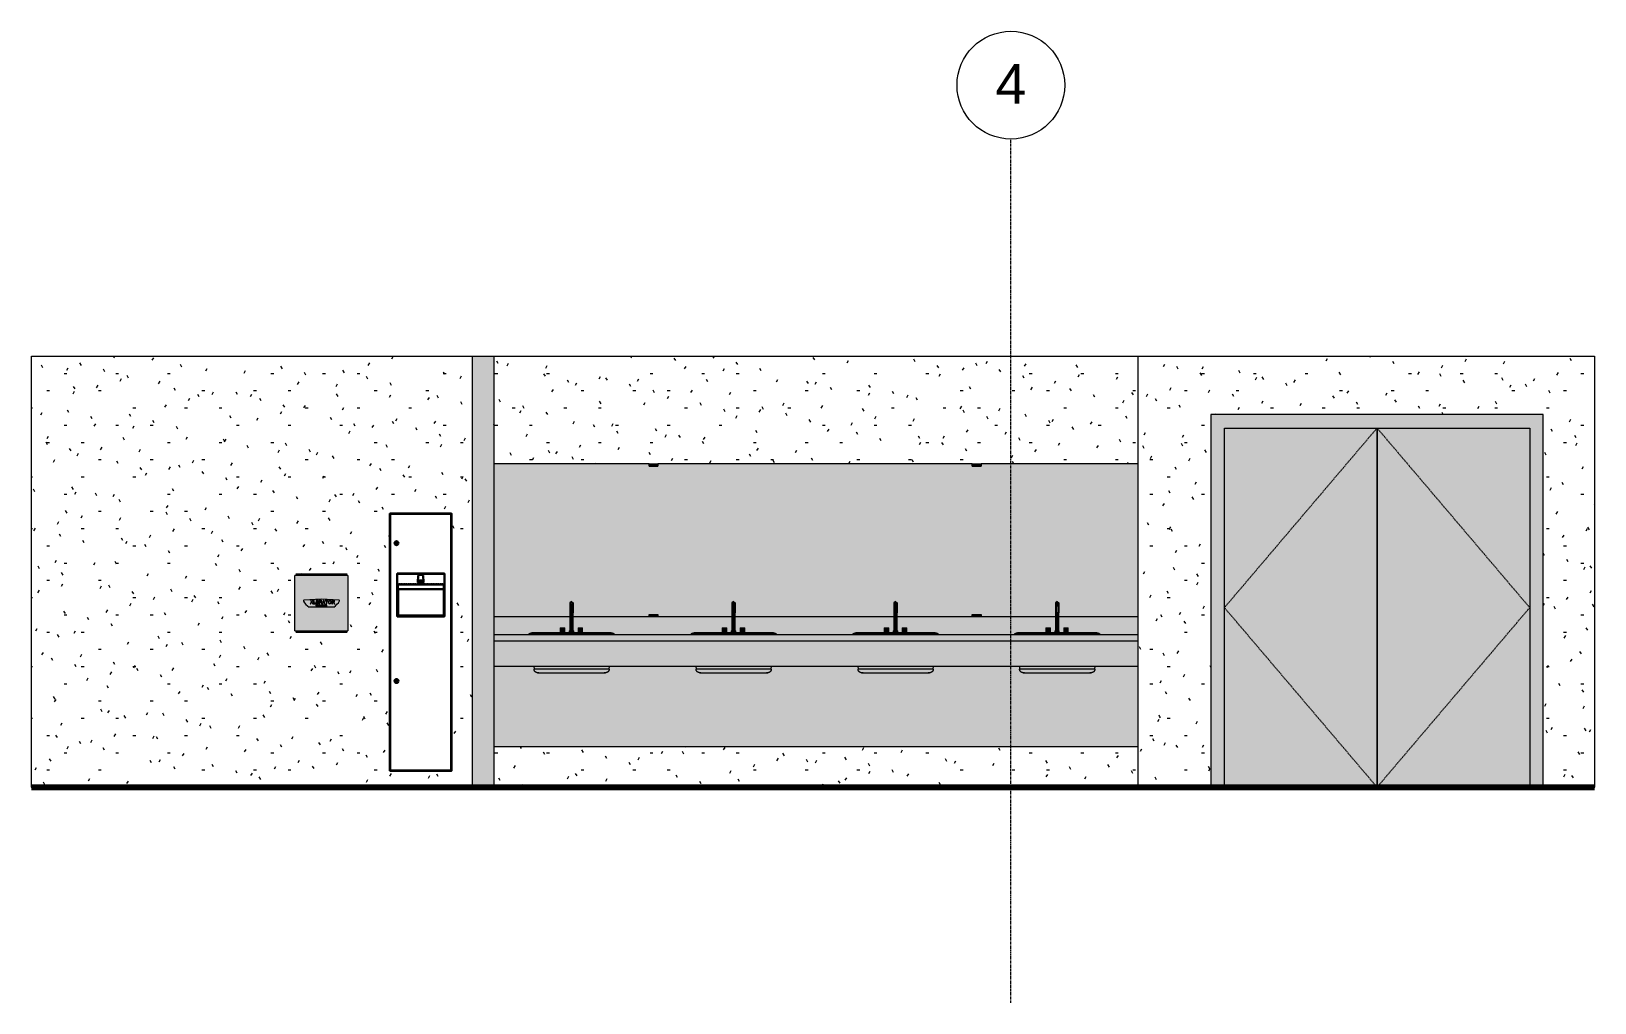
# Model space of a CAD drawing. Header units: inches. Extents: x -1667 to 6641, y -48 to 265.
# Drawn here: x 5487.1 to 5835.4, y -48 to 168.4 of the extents above; entities that cross this region are included whole.
import ezdxf

# ---------------------------------------------------------------- set-up
doc = ezdxf.new("R2010")
doc.units = ezdxf.units.IN
doc.header["$MEASUREMENT"] = 0
doc.linetypes.add('Dash 1_16_', pattern=[0.125, 0.0625, -0.0625])
doc.linetypes.add('Grid Line 1_2_', pattern=[0.875, 0.5, -0.125, 0.125, -0.125])
for name, color, linetype, lineweight in [('A-CLNG', 13, 'Continuous', 18), ('A-DOOR', 31, 'Continuous', 18), ('A-DOOR-FRAM', 31, 'Continuous', 9), ('A-WALL-PATT', 111, 'Continuous', 18), ('C-TOPO', 7, 'Continuous', 9), ('I-WALL', 2, 'Continuous', 18), ('P-SANR-FIXT', 6, 'Continuous', 9), ('Q-CASE', 31, 'Continuous', 9), ('Q-SPCQ', 91, 'Continuous', 9), ('S-GRID', 1, 'Continuous', 9), ('S-GRID-IDEN', 1, 'Continuous', 9)]:
    doc.layers.add(name, color=color, linetype=linetype, lineweight=lineweight)
doc.styles.add('Arial', font='arial.ttf', dxfattribs={"height": 8.851796})
pattern_1 = [(0, (-6616.974, 0), (15.36, 3.84), [0.634, -10.886, 0.634, -10.886, -61.44]), (0, (-6616.974, 0), (15.36, 3.84), [-23.04, 0.634, -22.406, 0.634, -10.886, -26.88]), (0, (-6616.974, 0), (15.36, 3.84), [-57.6, 0.634, -7.046, 0.634, -18.566]), (120, (-6611.214, 1.92), (-11.0055376, 11.3821502), [0.634, -10.886, 0.634, -10.886, -61.44]), (120, (-6611.214, 1.92), (-11.0055376, 11.3821502), [-23.04, 0.634, -22.406, 0.634, -10.886, -26.88]), (120, (-6611.214, 1.92), (-11.0055376, 11.3821502), [-57.6, 0.634, -7.046, 0.634, -18.566]), (240, (-6609.294, 9.6), (-4.3544624, -15.2221502), [0.634, -10.886, 0.634, -10.886, -61.44]), (240, (-6609.294, 9.6), (-4.3544624, -15.2221502), [-23.04, 0.634, -22.406, 0.634, -10.886, -26.88]), (240, (-6609.294, 9.6), (-4.3544624, -15.2221502), [-57.6, 0.634, -7.046, 0.634, -18.566])]

# ---------------------------------------------------------------- blocks, each defined once
blk = doc.blocks.new('Grid - Grid Head - Circle-50561-MEN - SOUTH ELEVATION')
at = {"layer": 'S-GRID-IDEN', "color": 7}
blk.add_circle((-895.39, 156.37), 12, dxfattribs=at)
blk = doc.blocks.new('Open Source Metal Building_Exterior_rvt-18-MEN - SOUTH ELEVATION')
at = {"layer": 'C-TOPO'}
h = blk.add_hatch(dxfattribs=at)
h.set_pattern_fill('FP_33', color=256, style=0, pattern_type=2)
h.set_pattern_definition([(0, (-6616.974, 0), (12, 12), [12, -12]), (0, (-6616.974, 4.5), (12, 12), [12, -12]), (0, (-6616.974, 9), (12, 12), [12, -12]), (90, (-6615.474, 10.5), (-12, 12), [12, -12]), (90, (-6610.974, 10.5), (-12, 12), [12, -12]), (90, (-6606.474, 10.5), (-12, 12), [12, -12])])
h.paths.add_polyline_path([(-765.32, -0.01), (-765.32, 0), (-765.36, -0.01)], flags=0)
at = {"layer": 'C-TOPO', "color": 10, "lineweight": 80}
for p, q in [((-1113.61, 0), (-870.04, 0)), ((-870.04, 0), (-765.36, 0))]:
    blk.add_line(p, q, dxfattribs=at)
at = {"layer": 'C-TOPO'}
for p, q in [((-1113.61, 0), (-870.04, 0)), ((-870.04, 0), (-765.36, 0))]:
    blk.add_line(p, q, dxfattribs=at)
at = {"layer": 'S-GRID', "linetype": 'Grid Line 1_2_'}
blk.add_line((-895.39, -48), (-895.39, 144.38), dxfattribs=at)
at = {"layer": 'S-GRID-IDEN', "insert": (-895.4, 161.09), "char_height": 8.85, "width": 8.208, "attachment_point": 2, "line_spacing_factor": 0.938532, "style": 'Arial', "bg_fill": 3, "box_fill_scale": 1.25, "bg_fill_color": 0, "bg_fill_transparency": 0}
blk.add_mtext('4', dxfattribs=at)
at = {"color": 90, "lineweight": 5}
blk.add_blockref('Grid - Grid Head - Circle-50561-MEN - SOUTH ELEVATION', (0, 0), dxfattribs=at)
blk = doc.blocks.new('Sink Vanity-Round - 19_ x 19_-595517-MEN - SOUTH ELEVATION')
at = {"layer": 'P-SANR-FIXT'}
for points in [[(-993.26, 38.81), (-993.28, 41.37), (-993.56, 41.23), (-993.66, 40.94), (-993.64, 40.3), (-993.64, 40.25), (-993.65, 39.76), (-993.65, 39.03), (-993.66, 38.81), (-993.26, 38.81)], [(-993.29, 34.86), (-993.29, 38.81), (-993.66, 38.81), (-993.66, 34.86), (-993.4, 34.86)], [(-993.18, 34.86), (-992.91, 34.86), (-992.92, 38.81), (-993.29, 38.81), (-993.29, 34.86)], [(-992.97, 38.81), (-992.9, 38.81), (-992.9, 39.76), (-992.9, 39.94), (-992.91, 40.28), (-992.9, 40.51), (-992.9, 40.91), (-992.91, 41.01), (-992.99, 41.23), (-993.08, 41.29), (-993.28, 41.37), (-993.27, 40.21), (-993.26, 38.81), (-993.1, 38.81)], [(-995.14, 34.37), (-994.79, 34.37), (-994.79, 35.5), (-995.79, 35.5), (-995.79, 34.38), (-995.18, 34.38)], [(-992.79, 34.37), (-992.79, 34.86), (-993.79, 34.86), (-993.79, 34.37), (-992.84, 34.37)], [(-991.3, 34.37), (-990.79, 34.38), (-990.79, 35.5), (-991.79, 35.5), (-991.79, 34.37), (-991.4, 34.37)], [(-1002.75, 34.16), (-993.2, 34.16), (-993.2, 34.37), (-1002.18, 34.37), (-1002.32, 34.35), (-1002.47, 34.29)], [(-999.34, 34), (-993.2, 34), (-993.2, 34.16), (-1002.75, 34.16), (-1002.75, 34), (-1000.65, 34)], [(-1000.94, 34.37), (-1000.94, 34.37), (-1000.97, 34.37)], [(-983.98, 34), (-983.75, 34), (-983.75, 34.16), (-993.2, 34.16), (-993.2, 34), (-984.67, 34)], [(-1000.32, 25.5), (-993.21, 25.5), (-993.21, 26.33), (-1001.45, 26.33), (-1001.48, 26.23), (-1001.42, 26.02), (-1001.4, 25.88), (-1001.19, 25.68), (-1001.04, 25.57), (-1000.77, 25.51), (-1000.69, 25.5), (-1000.32, 25.5)], [(-997.93, 26.33), (-993.21, 26.33), (-993.21, 27), (-1001.46, 27), (-1001.45, 26.33), (-997.98, 26.33)], [(-987.66, 26.33), (-985.06, 26.33), (-985.05, 27), (-993.21, 27), (-993.21, 26.33), (-988.46, 26.33)]]:
    blk.add_hatch(color=256, dxfattribs=at).paths.add_polyline_path(points, flags=0)
h = blk.add_hatch(color=256, dxfattribs=at)
h.paths.add_polyline_path([(-987.29, 34.16), (-983.75, 34.16), (-984.03, 34.31), (-984.32, 34.37), (-985.74, 34.38), (-989.72, 34.38), (-992.54, 34.37), (-993.2, 34.36), (-993.2, 34.16), (-988.46, 34.16)], flags=0)
h.paths.add_polyline_path([(-992.54, 34.21), (-993.2, 34.23), (-993.2, 34.23)], flags=0)
h = blk.add_hatch(color=256, dxfattribs=at)
h.paths.add_polyline_path([(-988.46, 25.5), (-985.68, 25.52), (-985.51, 25.57), (-985.3, 25.69), (-985.26, 25.72), (-985.22, 25.83), (-985.07, 25.98), (-985.07, 26.1), (-985.03, 26.21), (-985.06, 26.33), (-993.21, 26.33), (-993.21, 25.5), (-989.7, 25.5)], flags=0)
h.paths.add_polyline_path([(-992.54, 25.54), (-993.21, 25.56), (-993.21, 25.56)], flags=0)
for p, q in [((-993.66, 38.81), (-993.66, 34.86)), ((-993.26, 38.81), (-993.63, 38.81)), ((-992.9, 38.81), (-993.26, 38.81)), ((-992.91, 34.86), (-992.91, 38.81)), ((-995.79, 35.5), (-995.79, 34.38)), ((-995.79, 35.5), (-994.79, 35.5)), ((-995.79, 35.5), (-995.79, 35.5)), ((-994.79, 34.37), (-994.79, 35.5)), ((-993.79, 34.86), (-993.79, 34.37)), ((-993.79, 34.86), (-992.79, 34.86)), ((-993.79, 34.86), (-993.79, 34.86)), ((-992.79, 34.37), (-992.79, 34.86)), ((-991.79, 35.5), (-991.79, 34.37)), ((-991.79, 35.5), (-990.79, 35.5)), ((-991.79, 35.5), (-991.79, 35.5)), ((-990.79, 34.38), (-990.79, 35.5)), ((-1002.75, 34.16), (-1002.75, 34)), ((-1002.75, 34.16), (-993.2, 34.16)), ((-993.2, 34.37), (-995.14, 34.37)), ((-991.27, 34.37), (-993.2, 34.37)), ((-993.2, 34.16), (-983.75, 34.16)), ((-983.75, 34), (-983.75, 34.16)), ((-1001.69, 27), (-1001.63, 26.33)), ((-993.21, 26.33), (-1001.5, 26.33)), ((-985.01, 26.33), (-993.21, 26.33)), ((-984.87, 26.33), (-984.82, 27))]:
    blk.add_line(p, q, dxfattribs=at)
at = {"layer": 'P-SANR-FIXT', "flags": 128}
for points in [[(-993.28, 41.37), (-993.65, 41.05), (-993.65, 41.01), (-993.65, 41), (-993.65, 40.98), (-993.65, 40.96), (-993.66, 40.94), (-993.66, 40.92), (-993.66, 40.89), (-993.66, 40.86), (-993.66, 40.83), (-993.66, 40.79), (-993.66, 40.75), (-993.66, 40.71), (-993.66, 40.66), (-993.66, 40.62), (-993.66, 40.57), (-993.66, 40.51), (-993.66, 40.46), (-993.66, 40.4), (-993.66, 40.33), (-993.66, 40.27), (-993.66, 40.2), (-993.66, 40.14), (-993.66, 40.07), (-993.66, 39.99), (-993.66, 39.92), (-993.66, 39.84), (-993.66, 39.76), (-993.66, 39.68), (-993.66, 39.6), (-993.66, 39.52), (-993.66, 39.44), (-993.66, 39.35), (-993.66, 39.27), (-993.66, 39.18), (-993.66, 39.1), (-993.66, 39.01), (-993.66, 38.92), (-993.66, 38.84), (-993.66, 38.81)], [(-993.65, 40.96), (-993.65, 40.96), (-993.65, 40.95), (-993.65, 40.93), (-993.65, 40.91), (-993.65, 40.89), (-993.65, 40.86), (-993.65, 40.83), (-993.65, 40.8), (-993.65, 40.76), (-993.65, 40.72), (-993.65, 40.68), (-993.65, 40.64), (-993.65, 40.59), (-993.64, 40.53), (-993.64, 40.48), (-993.64, 40.42), (-993.64, 40.36), (-993.64, 40.3), (-993.64, 40.24), (-993.64, 40.17), (-993.64, 40.1), (-993.64, 40.03), (-993.64, 39.95), (-993.64, 39.88), (-993.64, 39.8), (-993.64, 39.72), (-993.64, 39.64), (-993.64, 39.56), (-993.64, 39.48), (-993.64, 39.4), (-993.64, 39.31), (-993.64, 39.23), (-993.64, 39.14), (-993.64, 39.06), (-993.64, 38.97), (-993.64, 38.88), (-993.64, 38.81)], [(-993.28, 41.37), (-992.91, 41.05), (-992.9, 41.01), (-992.9, 41), (-992.9, 40.98), (-992.9, 40.96), (-992.9, 40.94), (-992.9, 40.92), (-992.9, 40.89), (-992.9, 40.86), (-992.9, 40.83), (-992.9, 40.79), (-992.9, 40.75), (-992.9, 40.71), (-992.9, 40.66), (-992.9, 40.62), (-992.9, 40.57), (-992.89, 40.51), (-992.89, 40.46), (-992.89, 40.4), (-992.89, 40.33), (-992.89, 40.27), (-992.89, 40.2), (-992.89, 40.14), (-992.89, 40.07), (-992.89, 39.99), (-992.89, 39.92), (-992.89, 39.84), (-992.89, 39.76), (-992.89, 39.68), (-992.89, 39.6), (-992.89, 39.52), (-992.89, 39.44), (-992.89, 39.35), (-992.89, 39.27), (-992.89, 39.18), (-992.89, 39.1), (-992.89, 39.01), (-992.89, 38.92), (-992.89, 38.84), (-992.89, 38.81)], [(-992.9, 40.96), (-992.9, 40.96), (-992.9, 40.95), (-992.91, 40.93), (-992.91, 40.91), (-992.91, 40.89), (-992.91, 40.86), (-992.91, 40.83), (-992.91, 40.8), (-992.91, 40.76), (-992.91, 40.72), (-992.91, 40.68), (-992.91, 40.64), (-992.91, 40.59), (-992.91, 40.53), (-992.91, 40.48), (-992.91, 40.42), (-992.91, 40.36), (-992.91, 40.3), (-992.91, 40.24), (-992.91, 40.17), (-992.91, 40.1), (-992.91, 40.03), (-992.91, 39.95), (-992.91, 39.88), (-992.91, 39.8), (-992.91, 39.72), (-992.91, 39.64), (-992.91, 39.56), (-992.91, 39.48), (-992.91, 39.4), (-992.91, 39.31), (-992.91, 39.23), (-992.91, 39.14), (-992.91, 39.06), (-992.91, 38.97), (-992.91, 38.88), (-992.91, 38.81)], [(-1002.75, 34.16), (-1002.72, 34.18), (-1002.68, 34.21), (-1002.64, 34.23), (-1002.61, 34.25), (-1002.57, 34.27), (-1002.53, 34.29), (-1002.49, 34.31), (-1002.45, 34.32), (-1002.4, 34.34), (-1002.36, 34.35), (-1002.32, 34.36), (-1002.28, 34.37), (-1002.23, 34.37), (-1002.19, 34.38), (-1002.15, 34.38), (-1002.1, 34.38), (-1002.08, 34.38)], [(-993.2, 34.38), (-993.56, 34.38), (-993.91, 34.38), (-994.26, 34.38), (-994.61, 34.38), (-994.96, 34.38), (-995.3, 34.38), (-995.65, 34.38), (-995.98, 34.38), (-996.32, 34.38), (-996.65, 34.38), (-996.97, 34.38), (-997.29, 34.38), (-997.6, 34.38), (-997.9, 34.38), (-998.2, 34.38), (-998.49, 34.38), (-998.77, 34.38), (-999.04, 34.38), (-999.3, 34.38), (-999.55, 34.38), (-999.79, 34.38), (-1000.03, 34.38), (-1000.25, 34.38), (-1000.46, 34.38), (-1000.66, 34.38), (-1000.84, 34.38), (-1001.02, 34.38), (-1001.18, 34.38), (-1001.33, 34.38), (-1001.46, 34.38), (-1001.59, 34.38), (-1001.7, 34.38), (-1001.79, 34.38), (-1001.88, 34.38), (-1001.95, 34.38), (-1002, 34.38), (-1002.04, 34.38), (-1002.07, 34.38), (-1002.08, 34.38), (-1002.08, 34.38)], [(-1002.08, 34.38), (-1002.08, 34.38), (-1002.05, 34.38), (-1002.02, 34.38), (-1001.97, 34.38), (-1001.91, 34.38), (-1001.83, 34.38), (-1001.74, 34.38), (-1001.63, 34.38), (-1001.52, 34.38), (-1001.39, 34.38), (-1001.24, 34.38), (-1001.09, 34.38), (-1000.92, 34.38), (-1000.73, 34.38), (-1000.54, 34.38), (-1000.34, 34.38), (-1000.12, 34.38), (-999.89, 34.38), (-999.65, 34.38), (-999.41, 34.38), (-999.15, 34.38), (-998.88, 34.38), (-998.6, 34.38), (-998.32, 34.38), (-998.02, 34.38), (-997.72, 34.38), (-997.42, 34.38), (-997.1, 34.38), (-996.78, 34.38), (-996.45, 34.38), (-996.12, 34.38), (-995.79, 34.38)], [(-994.79, 34.38), (-994.75, 34.38), (-994.41, 34.38), (-994.05, 34.38), (-993.79, 34.38)], [(-984.42, 34.38), (-984.43, 34.38), (-984.45, 34.38), (-984.49, 34.38), (-984.54, 34.38), (-984.6, 34.38), (-984.68, 34.38), (-984.77, 34.38), (-984.87, 34.38), (-984.99, 34.38), (-985.12, 34.38), (-985.27, 34.38), (-985.42, 34.38), (-985.59, 34.38), (-985.77, 34.38), (-985.97, 34.38), (-986.17, 34.38), (-986.39, 34.38), (-986.62, 34.38), (-986.85, 34.38), (-987.1, 34.38), (-987.36, 34.38), (-987.63, 34.38), (-987.9, 34.38), (-988.19, 34.38), (-988.48, 34.38), (-988.78, 34.38), (-989.09, 34.38), (-989.41, 34.38), (-989.73, 34.38), (-990.05, 34.38), (-990.39, 34.38), (-990.72, 34.38), (-991.06, 34.38), (-991.41, 34.38), (-991.75, 34.38), (-992.1, 34.38), (-992.45, 34.38), (-992.81, 34.38), (-993.16, 34.38), (-993.2, 34.38)], [(-992.79, 34.38), (-992.6, 34.38), (-992.25, 34.38), (-991.9, 34.38), (-991.79, 34.38)], [(-990.79, 34.38), (-990.52, 34.38), (-990.19, 34.38), (-989.86, 34.38), (-989.54, 34.38), (-989.22, 34.38), (-988.91, 34.38), (-988.61, 34.38), (-988.31, 34.38), (-988.02, 34.38), (-987.74, 34.38), (-987.47, 34.38), (-987.21, 34.38), (-986.95, 34.38), (-986.71, 34.38), (-986.48, 34.38), (-986.26, 34.38), (-986.05, 34.38), (-985.85, 34.38), (-985.66, 34.38), (-985.49, 34.38), (-985.33, 34.38), (-985.18, 34.38), (-985.04, 34.38), (-984.92, 34.38), (-984.81, 34.38), (-984.71, 34.38), (-984.63, 34.38), (-984.56, 34.38), (-984.51, 34.38), (-984.47, 34.38), (-984.44, 34.38), (-984.43, 34.38), (-984.42, 34.38)], [(-984.42, 34.38), (-984.38, 34.38), (-984.34, 34.38), (-984.29, 34.38), (-984.25, 34.37), (-984.21, 34.36), (-984.16, 34.35), (-984.12, 34.34), (-984.08, 34.33), (-984.04, 34.31), (-984, 34.3), (-983.96, 34.28), (-983.92, 34.26), (-983.88, 34.24), (-983.84, 34.22), (-983.8, 34.19), (-983.77, 34.17), (-983.75, 34.16)], [(-1000.82, 25.5), (-1000.86, 25.5), (-1000.89, 25.5), (-1000.92, 25.51), (-1000.95, 25.51), (-1000.99, 25.52), (-1001.02, 25.52), (-1001.05, 25.53), (-1001.08, 25.54), (-1001.11, 25.55), (-1001.14, 25.56), (-1001.17, 25.58), (-1001.2, 25.59), (-1001.23, 25.61), (-1001.25, 25.62), (-1001.28, 25.64), (-1001.31, 25.66), (-1001.33, 25.68), (-1001.36, 25.7), (-1001.38, 25.72), (-1001.41, 25.75), (-1001.43, 25.77), (-1001.45, 25.79), (-1001.47, 25.82), (-1001.49, 25.85), (-1001.51, 25.87), (-1001.52, 25.9), (-1001.54, 25.93), (-1001.55, 25.96), (-1001.57, 25.99), (-1001.58, 26.02), (-1001.59, 26.05), (-1001.6, 26.08), (-1001.61, 26.11), (-1001.62, 26.14), (-1001.62, 26.17), (-1001.63, 26.2), (-1001.63, 26.24), (-1001.63, 26.27), (-1001.63, 26.3), (-1001.63, 26.33), (-1001.63, 26.33)], [(-1000.52, 25.5), (-1000.6, 25.5), (-1000.67, 25.5), (-1000.72, 25.5), (-1000.77, 25.5), (-1000.8, 25.5), (-1000.82, 25.5), (-1000.82, 25.5), (-1000.82, 25.5)], [(-1000.82, 25.5), (-1000.82, 25.5), (-1000.8, 25.5), (-1000.77, 25.5), (-1000.73, 25.5), (-1000.67, 25.5), (-1000.61, 25.5), (-1000.53, 25.5), (-1000.44, 25.5), (-1000.34, 25.5), (-1000.23, 25.5), (-1000.1, 25.5), (-999.97, 25.5), (-999.82, 25.5), (-999.67, 25.5), (-999.5, 25.5), (-999.33, 25.5), (-999.14, 25.5), (-998.95, 25.5), (-998.74, 25.5), (-998.53, 25.5), (-998.31, 25.5), (-998.08, 25.5), (-997.84, 25.5), (-997.6, 25.5), (-997.34, 25.5), (-997.09, 25.5), (-996.82, 25.5), (-996.55, 25.5), (-996.28, 25.5), (-996, 25.5), (-995.71, 25.5), (-995.42, 25.5), (-995.13, 25.5), (-994.84, 25.5), (-994.54, 25.5), (-994.24, 25.5), (-993.94, 25.5), (-993.64, 25.5), (-993.34, 25.5), (-993.21, 25.5)], [(-993.21, 25.5), (-992.91, 25.5), (-992.61, 25.5), (-992.3, 25.5), (-992.01, 25.5), (-991.71, 25.5), (-991.41, 25.5), (-991.12, 25.5), (-990.83, 25.5), (-990.55, 25.5), (-990.27, 25.5), (-989.99, 25.5), (-989.72, 25.5), (-989.45, 25.5), (-989.2, 25.5), (-988.94, 25.5), (-988.7, 25.5), (-988.46, 25.5), (-988.23, 25.5), (-988.01, 25.5), (-987.79, 25.5), (-987.59, 25.5), (-987.39, 25.5), (-987.2, 25.5), (-987.03, 25.5), (-986.86, 25.5), (-986.7, 25.5), (-986.56, 25.5), (-986.42, 25.5), (-986.3, 25.5), (-986.18, 25.5), (-986.08, 25.5), (-985.99, 25.5), (-985.91, 25.5), (-985.84, 25.5), (-985.79, 25.5), (-985.74, 25.5), (-985.71, 25.5), (-985.69, 25.5), (-985.68, 25.5), (-985.68, 25.5)], [(-985.68, 25.5), (-985.69, 25.5), (-985.71, 25.5), (-985.74, 25.5), (-985.78, 25.5), (-985.83, 25.5), (-985.9, 25.5), (-985.98, 25.5)], [(-984.87, 26.33), (-984.87, 26.3), (-984.87, 26.27), (-984.88, 26.24), (-984.88, 26.2), (-984.89, 26.17), (-984.89, 26.14), (-984.9, 26.11), (-984.91, 26.08), (-984.92, 26.05), (-984.93, 26.02), (-984.94, 25.99), (-984.95, 25.96), (-984.97, 25.93), (-984.98, 25.9), (-985, 25.87), (-985.02, 25.85), (-985.04, 25.82), (-985.06, 25.79), (-985.08, 25.77), (-985.1, 25.75), (-985.12, 25.72), (-985.15, 25.7), (-985.17, 25.68), (-985.2, 25.66), (-985.23, 25.64), (-985.25, 25.62), (-985.28, 25.61), (-985.31, 25.59), (-985.34, 25.58), (-985.37, 25.56), (-985.4, 25.55), (-985.43, 25.54), (-985.46, 25.53), (-985.49, 25.52), (-985.52, 25.52), (-985.55, 25.51), (-985.59, 25.51), (-985.62, 25.5), (-985.65, 25.5), (-985.68, 25.5), (-985.68, 25.5)]]:
    blk.add_lwpolyline(points, dxfattribs=at)
blk = doc.blocks.new('Sink Vanity-Round - 19_ x 19_-V44-MEN - SOUTH ELEVATION')
at = {"layer": 'P-SANR-FIXT'}
for points in [[(-957.18, 34.86), (-957.18, 38.81), (-957.54, 38.81), (-957.55, 34.86), (-957.29, 34.86)], [(-957.45, 38.81), (-957.15, 38.81), (-957.17, 41.37), (-957.45, 41.23), (-957.54, 40.94), (-957.53, 40.3), (-957.53, 40.25), (-957.54, 39.76), (-957.54, 39.03), (-957.54, 38.81), (-957.52, 38.81)], [(-957.06, 34.86), (-956.8, 34.86), (-956.81, 38.81), (-957.18, 38.81), (-957.18, 34.86)], [(-956.86, 38.81), (-956.79, 38.81), (-956.8, 39.45), (-956.79, 39.94), (-956.8, 40.28), (-956.79, 40.51), (-956.79, 40.91), (-956.79, 41.01), (-956.88, 41.23), (-956.97, 41.29), (-957.17, 41.37), (-957.15, 40.21), (-957.15, 38.81), (-956.99, 38.81)], [(-958.77, 34.37), (-958.68, 34.37), (-958.68, 35.5), (-959.68, 35.5), (-959.68, 34.38), (-958.86, 34.37)], [(-956.68, 34.37), (-956.68, 34.86), (-957.68, 34.86), (-957.68, 34.37), (-956.73, 34.37)], [(-955.16, 34.37), (-954.68, 34.38), (-954.68, 35.5), (-955.68, 35.5), (-955.68, 34.37), (-955.19, 34.37)], [(-964.54, 34.16), (-957.09, 34.16), (-957.09, 34.37), (-966.07, 34.37), (-966.21, 34.35), (-966.64, 34.16), (-965.68, 34.16)], [(-958.52, 34), (-957.09, 34), (-957.09, 34.16), (-966.64, 34.16), (-966.64, 34), (-959.2, 34)], [(-964.82, 34.37), (-964.82, 34.37), (-964.86, 34.37)], [(-951.18, 34), (-947.64, 34), (-947.64, 34.16), (-957.09, 34.16), (-957.09, 34), (-952.97, 34)], [(-960.31, 25.5), (-957.1, 25.5), (-957.09, 26.33), (-965.3, 26.33), (-965.33, 26.19), (-965.29, 26.04), (-965.25, 25.89), (-965.23, 25.85), (-965.03, 25.66), (-964.86, 25.56), (-964.67, 25.51), (-964.54, 25.5), (-960.62, 25.5)], [(-964.52, 26.33), (-957.09, 26.33), (-957.09, 27), (-965.31, 27), (-965.3, 26.33), (-964.96, 26.33)], [(-957.09, 26.33), (-948.99, 26.33), (-948.98, 27), (-957.09, 27)]]:
    blk.add_hatch(color=256, dxfattribs=at).paths.add_polyline_path(points, flags=0)
h = blk.add_hatch(color=256, dxfattribs=at)
h.paths.add_polyline_path([(-953.08, 34.16), (-947.64, 34.16), (-947.92, 34.31), (-948.21, 34.37), (-949.49, 34.38), (-953.61, 34.38), (-955.83, 34.37), (-957.09, 34.36), (-957.09, 34.16), (-953.97, 34.16)], flags=0)
h.paths.add_polyline_path([(-955.8, 34.19), (-957.09, 34.23), (-957.09, 34.23)], flags=0)
h = blk.add_hatch(color=256, dxfattribs=at)
h.paths.add_polyline_path([(-955.8, 25.5), (-949.75, 25.5), (-949.43, 25.56), (-949.17, 25.72), (-949.13, 25.84), (-949, 25.97), (-948.98, 26.01), (-948.98, 26.09), (-948.96, 26.16), (-949, 26.33), (-957.09, 26.33), (-957.1, 25.5), (-956.48, 25.5)], flags=0)
h.paths.add_polyline_path([(-956.48, 25.54), (-957.1, 25.56), (-957.1, 25.56)], flags=0)
for p, q in [((-957.55, 38.81), (-957.55, 34.86)), ((-957.15, 38.81), (-957.52, 38.81)), ((-956.79, 38.81), (-957.15, 38.81)), ((-956.8, 34.86), (-956.8, 38.81)), ((-959.68, 35.5), (-959.68, 34.38)), ((-959.68, 35.5), (-958.68, 35.5)), ((-959.68, 35.5), (-959.68, 35.5)), ((-958.68, 34.37), (-958.68, 35.5)), ((-957.68, 34.86), (-957.68, 34.37)), ((-957.68, 34.86), (-956.68, 34.86)), ((-957.68, 34.86), (-957.68, 34.86)), ((-956.68, 34.37), (-956.68, 34.86)), ((-955.68, 35.5), (-955.68, 34.37)), ((-955.68, 35.5), (-954.68, 35.5)), ((-955.68, 35.5), (-955.68, 35.5)), ((-954.68, 34.38), (-954.68, 35.5)), ((-966.64, 34.16), (-966.64, 34)), ((-966.64, 34.16), (-957.09, 34.16)), ((-957.09, 34.37), (-959.03, 34.37)), ((-955.16, 34.37), (-957.09, 34.37)), ((-957.09, 34.16), (-947.64, 34.16)), ((-947.64, 34), (-947.64, 34.16)), ((-965.58, 27), (-965.52, 26.33)), ((-957.09, 26.33), (-965.35, 26.33)), ((-948.94, 26.33), (-957.09, 26.33)), ((-948.76, 26.33), (-948.71, 27))]:
    blk.add_line(p, q, dxfattribs=at)
at = {"layer": 'P-SANR-FIXT', "flags": 128}
for points in [[(-957.17, 41.37), (-957.54, 41.05), (-957.54, 41.01), (-957.54, 41), (-957.54, 40.98), (-957.54, 40.96), (-957.54, 40.94), (-957.54, 40.92), (-957.55, 40.89), (-957.55, 40.86), (-957.55, 40.83), (-957.55, 40.79), (-957.55, 40.75), (-957.55, 40.71), (-957.55, 40.66), (-957.55, 40.62), (-957.55, 40.57), (-957.55, 40.51), (-957.55, 40.46), (-957.55, 40.4), (-957.55, 40.33), (-957.55, 40.27), (-957.55, 40.2), (-957.55, 40.14), (-957.55, 40.07), (-957.55, 39.99), (-957.55, 39.92), (-957.55, 39.84), (-957.55, 39.76), (-957.55, 39.68), (-957.55, 39.6), (-957.55, 39.52), (-957.55, 39.44), (-957.55, 39.35), (-957.55, 39.27), (-957.55, 39.18), (-957.55, 39.1), (-957.55, 39.01), (-957.55, 38.92), (-957.55, 38.84), (-957.55, 38.81)], [(-957.54, 40.96), (-957.54, 40.96), (-957.54, 40.95), (-957.54, 40.93), (-957.54, 40.91), (-957.54, 40.89), (-957.54, 40.86), (-957.54, 40.83), (-957.54, 40.8), (-957.54, 40.76), (-957.54, 40.72), (-957.53, 40.68), (-957.53, 40.64), (-957.53, 40.59), (-957.53, 40.53), (-957.53, 40.48), (-957.53, 40.42), (-957.53, 40.36), (-957.53, 40.3), (-957.53, 40.24), (-957.53, 40.17), (-957.53, 40.1), (-957.53, 40.03), (-957.53, 39.95), (-957.53, 39.88), (-957.53, 39.8), (-957.53, 39.72), (-957.53, 39.64), (-957.53, 39.56), (-957.53, 39.48), (-957.53, 39.4), (-957.53, 39.31), (-957.53, 39.23), (-957.53, 39.14), (-957.53, 39.06), (-957.53, 38.97), (-957.53, 38.88), (-957.53, 38.81)], [(-957.17, 41.37), (-956.79, 41.05), (-956.79, 41.01), (-956.79, 41), (-956.79, 40.98), (-956.79, 40.96), (-956.79, 40.94), (-956.79, 40.92), (-956.79, 40.89), (-956.79, 40.86), (-956.79, 40.83), (-956.79, 40.79), (-956.79, 40.75), (-956.79, 40.71), (-956.78, 40.66), (-956.78, 40.62), (-956.78, 40.57), (-956.78, 40.51), (-956.78, 40.46), (-956.78, 40.4), (-956.78, 40.33), (-956.78, 40.27), (-956.78, 40.2), (-956.78, 40.14), (-956.78, 40.07), (-956.78, 39.99), (-956.78, 39.92), (-956.78, 39.84), (-956.78, 39.76), (-956.78, 39.68), (-956.78, 39.6), (-956.78, 39.52), (-956.78, 39.44), (-956.78, 39.35), (-956.78, 39.27), (-956.78, 39.18), (-956.78, 39.1), (-956.78, 39.01), (-956.78, 38.92), (-956.78, 38.84), (-956.78, 38.81)], [(-956.79, 40.96), (-956.79, 40.96), (-956.79, 40.95), (-956.79, 40.93), (-956.79, 40.91), (-956.79, 40.89), (-956.8, 40.86), (-956.8, 40.83), (-956.8, 40.8), (-956.8, 40.76), (-956.8, 40.72), (-956.8, 40.68), (-956.8, 40.64), (-956.8, 40.59), (-956.8, 40.53), (-956.8, 40.48), (-956.8, 40.42), (-956.8, 40.36), (-956.8, 40.3), (-956.8, 40.24), (-956.8, 40.17), (-956.8, 40.1), (-956.8, 40.03), (-956.8, 39.95), (-956.8, 39.88), (-956.8, 39.8), (-956.8, 39.72), (-956.8, 39.64), (-956.8, 39.56), (-956.8, 39.48), (-956.8, 39.4), (-956.8, 39.31), (-956.8, 39.23), (-956.8, 39.14), (-956.8, 39.06), (-956.8, 38.97), (-956.8, 38.88), (-956.8, 38.81)], [(-966.64, 34.16), (-966.61, 34.18), (-966.57, 34.21), (-966.53, 34.23), (-966.5, 34.25), (-966.46, 34.27), (-966.42, 34.29), (-966.38, 34.31), (-966.33, 34.32), (-966.29, 34.34), (-966.25, 34.35), (-966.21, 34.36), (-966.17, 34.37), (-966.12, 34.37), (-966.08, 34.38), (-966.03, 34.38), (-965.99, 34.38), (-965.97, 34.38)], [(-957.09, 34.38), (-957.45, 34.38), (-957.8, 34.38), (-958.15, 34.38), (-958.5, 34.38), (-958.85, 34.38), (-959.19, 34.38), (-959.53, 34.38), (-959.87, 34.38), (-960.21, 34.38), (-960.53, 34.38), (-960.86, 34.38), (-961.18, 34.38), (-961.49, 34.38), (-961.79, 34.38), (-962.09, 34.38), (-962.37, 34.38), (-962.66, 34.38), (-962.93, 34.38), (-963.19, 34.38), (-963.44, 34.38), (-963.68, 34.38), (-963.92, 34.38), (-964.14, 34.38), (-964.35, 34.38), (-964.54, 34.38), (-964.73, 34.38), (-964.91, 34.38), (-965.07, 34.38), (-965.22, 34.38), (-965.35, 34.38), (-965.48, 34.38), (-965.59, 34.38), (-965.68, 34.38), (-965.77, 34.38), (-965.83, 34.38), (-965.89, 34.38), (-965.93, 34.38), (-965.96, 34.38), (-965.97, 34.38), (-965.97, 34.38)], [(-965.97, 34.38), (-965.96, 34.38), (-965.94, 34.38), (-965.91, 34.38), (-965.86, 34.38), (-965.8, 34.38), (-965.72, 34.38), (-965.63, 34.38), (-965.52, 34.38), (-965.41, 34.38), (-965.27, 34.38), (-965.13, 34.38), (-964.97, 34.38), (-964.8, 34.38), (-964.62, 34.38), (-964.43, 34.38), (-964.22, 34.38), (-964.01, 34.38), (-963.78, 34.38), (-963.54, 34.38), (-963.29, 34.38), (-963.04, 34.38), (-962.77, 34.38), (-962.49, 34.38), (-962.21, 34.38), (-961.91, 34.38), (-961.61, 34.38), (-961.3, 34.38), (-960.99, 34.38), (-960.67, 34.38), (-960.34, 34.38), (-960.01, 34.38), (-959.68, 34.38)], [(-958.68, 34.38), (-958.64, 34.38), (-958.29, 34.38), (-957.94, 34.38), (-957.68, 34.38)], [(-948.31, 34.38), (-948.32, 34.38), (-948.34, 34.38), (-948.38, 34.38), (-948.43, 34.38), (-948.49, 34.38), (-948.57, 34.38), (-948.66, 34.38), (-948.76, 34.38), (-948.88, 34.38), (-949.01, 34.38), (-949.15, 34.38), (-949.31, 34.38), (-949.48, 34.38), (-949.66, 34.38), (-949.86, 34.38), (-950.06, 34.38), (-950.28, 34.38), (-950.5, 34.38), (-950.74, 34.38), (-950.99, 34.38), (-951.25, 34.38), (-951.52, 34.38), (-951.79, 34.38), (-952.08, 34.38), (-952.37, 34.38), (-952.67, 34.38), (-952.98, 34.38), (-953.3, 34.38), (-953.62, 34.38), (-953.94, 34.38), (-954.27, 34.38), (-954.61, 34.38), (-954.95, 34.38), (-955.29, 34.38), (-955.64, 34.38), (-955.99, 34.38), (-956.34, 34.38), (-956.69, 34.38), (-957.05, 34.38), (-957.09, 34.38)], [(-956.68, 34.38), (-956.49, 34.38), (-956.14, 34.38), (-955.79, 34.38), (-955.68, 34.38)], [(-954.68, 34.38), (-954.41, 34.38), (-954.08, 34.38), (-953.75, 34.38), (-953.43, 34.38), (-953.11, 34.38), (-952.8, 34.38), (-952.49, 34.38), (-952.2, 34.38), (-951.91, 34.38), (-951.63, 34.38), (-951.36, 34.38), (-951.1, 34.38), (-950.84, 34.38), (-950.6, 34.38), (-950.37, 34.38), (-950.15, 34.38), (-949.94, 34.38), (-949.74, 34.38), (-949.55, 34.38), (-949.38, 34.38), (-949.22, 34.38), (-949.07, 34.38), (-948.93, 34.38), (-948.81, 34.38), (-948.7, 34.38), (-948.6, 34.38), (-948.52, 34.38), (-948.45, 34.38), (-948.39, 34.38), (-948.35, 34.38), (-948.33, 34.38), (-948.31, 34.38), (-948.31, 34.38)], [(-948.31, 34.38), (-948.27, 34.38), (-948.23, 34.38), (-948.18, 34.38), (-948.14, 34.37), (-948.09, 34.36), (-948.05, 34.35), (-948.01, 34.34), (-947.97, 34.33), (-947.93, 34.31), (-947.89, 34.3), (-947.85, 34.28), (-947.81, 34.26), (-947.77, 34.24), (-947.73, 34.22), (-947.69, 34.19), (-947.66, 34.17), (-947.64, 34.16)], [(-964.71, 25.5), (-964.75, 25.5), (-964.78, 25.5), (-964.81, 25.51), (-964.84, 25.51), (-964.87, 25.52), (-964.91, 25.52), (-964.94, 25.53), (-964.97, 25.54), (-965, 25.55), (-965.03, 25.56), (-965.06, 25.58), (-965.09, 25.59), (-965.12, 25.61), (-965.14, 25.62), (-965.17, 25.64), (-965.2, 25.66), (-965.22, 25.68), (-965.25, 25.7), (-965.27, 25.72), (-965.29, 25.75), (-965.32, 25.77), (-965.34, 25.79), (-965.36, 25.82), (-965.38, 25.85), (-965.39, 25.87), (-965.41, 25.9), (-965.43, 25.93), (-965.44, 25.96), (-965.46, 25.99), (-965.47, 26.02), (-965.48, 26.05), (-965.49, 26.08), (-965.5, 26.11), (-965.5, 26.14), (-965.51, 26.17), (-965.52, 26.2), (-965.52, 26.24), (-965.52, 26.27), (-965.52, 26.3), (-965.52, 26.33), (-965.52, 26.33)], [(-964.44, 25.5), (-964.49, 25.5), (-964.55, 25.5), (-964.61, 25.5), (-964.65, 25.5), (-964.69, 25.5), (-964.71, 25.5), (-964.71, 25.5), (-964.71, 25.5)], [(-964.71, 25.5), (-964.71, 25.5), (-964.69, 25.5), (-964.66, 25.5), (-964.62, 25.5), (-964.56, 25.5), (-964.5, 25.5), (-964.42, 25.5), (-964.33, 25.5), (-964.23, 25.5), (-964.12, 25.5), (-963.99, 25.5), (-963.86, 25.5), (-963.71, 25.5), (-963.56, 25.5), (-963.39, 25.5), (-963.21, 25.5), (-963.03, 25.5), (-962.83, 25.5), (-962.63, 25.5), (-962.42, 25.5), (-962.2, 25.5), (-961.97, 25.5), (-961.73, 25.5), (-961.48, 25.5), (-961.23, 25.5), (-960.97, 25.5), (-960.71, 25.5), (-960.44, 25.5), (-960.17, 25.5), (-959.89, 25.5), (-959.6, 25.5), (-959.31, 25.5), (-959.02, 25.5), (-958.73, 25.5), (-958.43, 25.5), (-958.13, 25.5), (-957.83, 25.5), (-957.53, 25.5), (-957.22, 25.5), (-957.1, 25.5)], [(-957.1, 25.5), (-956.8, 25.5), (-956.49, 25.5), (-956.19, 25.5), (-955.89, 25.5), (-955.6, 25.5), (-955.3, 25.5), (-955.01, 25.5), (-954.72, 25.5), (-954.44, 25.5), (-954.15, 25.5), (-953.88, 25.5), (-953.61, 25.5), (-953.34, 25.5), (-953.08, 25.5), (-952.83, 25.5), (-952.59, 25.5), (-952.35, 25.5), (-952.12, 25.5), (-951.9, 25.5), (-951.68, 25.5), (-951.48, 25.5), (-951.28, 25.5), (-951.09, 25.5), (-950.92, 25.5), (-950.75, 25.5), (-950.59, 25.5), (-950.45, 25.5), (-950.31, 25.5), (-950.18, 25.5), (-950.07, 25.5), (-949.97, 25.5), (-949.88, 25.5), (-949.8, 25.5), (-949.73, 25.5), (-949.67, 25.5), (-949.63, 25.5), (-949.6, 25.5), (-949.58, 25.5), (-949.57, 25.5), (-949.57, 25.5)], [(-949.57, 25.5), (-949.58, 25.5), (-949.6, 25.5), (-949.63, 25.5), (-949.67, 25.5), (-949.72, 25.5), (-949.79, 25.5), (-949.84, 25.5)], [(-948.76, 26.33), (-948.76, 26.3), (-948.76, 26.27), (-948.77, 26.24), (-948.77, 26.2), (-948.77, 26.17), (-948.78, 26.14), (-948.79, 26.11), (-948.8, 26.08), (-948.81, 26.05), (-948.82, 26.02), (-948.83, 25.99), (-948.84, 25.96), (-948.86, 25.93), (-948.87, 25.9), (-948.89, 25.87), (-948.91, 25.85), (-948.93, 25.82), (-948.95, 25.79), (-948.97, 25.77), (-948.99, 25.75), (-949.01, 25.72), (-949.04, 25.7), (-949.06, 25.68), (-949.09, 25.66), (-949.11, 25.64), (-949.14, 25.62), (-949.17, 25.61), (-949.2, 25.59), (-949.23, 25.58), (-949.26, 25.56), (-949.29, 25.55), (-949.32, 25.54), (-949.35, 25.53), (-949.38, 25.52), (-949.41, 25.52), (-949.44, 25.51), (-949.47, 25.51), (-949.51, 25.5), (-949.54, 25.5), (-949.57, 25.5), (-949.57, 25.5)]]:
    blk.add_lwpolyline(points, dxfattribs=at)
blk = doc.blocks.new('Sink Vanity-Round - 19_ x 19_-V45-MEN - SOUTH ELEVATION')
at = {"layer": 'P-SANR-FIXT'}
for points in [[(-921.1, 34.86), (-921.1, 38.81), (-921.47, 38.81), (-921.48, 34.86), (-921.21, 34.86)], [(-921.37, 38.81), (-921.08, 38.81), (-921.09, 41.37), (-921.38, 41.23), (-921.47, 40.94), (-921.46, 40.3), (-921.45, 40.25), (-921.46, 39.76), (-921.46, 39.03), (-921.47, 38.81), (-921.44, 38.81)], [(-920.99, 34.86), (-920.73, 34.86), (-920.74, 38.81), (-921.1, 38.81), (-921.1, 34.86)], [(-920.78, 38.81), (-920.71, 38.81), (-920.72, 39.76), (-920.71, 39.94), (-920.73, 40.28), (-920.71, 40.51), (-920.72, 40.91), (-920.72, 41.01), (-920.8, 41.23), (-920.89, 41.29), (-921.09, 41.37), (-921.08, 40.21), (-921.08, 38.81), (-920.91, 38.81)], [(-922.95, 34.37), (-922.6, 34.37), (-922.6, 35.5), (-923.6, 35.5), (-923.6, 34.38), (-922.99, 34.38)], [(-920.6, 34.37), (-920.6, 34.86), (-921.6, 34.86), (-921.6, 34.37), (-920.65, 34.37)], [(-919.09, 34.37), (-918.6, 34.38), (-918.6, 35.5), (-919.6, 35.5), (-919.6, 34.37), (-919.11, 34.37)], [(-929.6, 34.16), (-921.01, 34.16), (-921.02, 34.37), (-929.99, 34.37), (-930.13, 34.35), (-930.57, 34.16), (-930.32, 34.16)], [(-929.6, 34), (-921.01, 34), (-921.01, 34.16), (-930.57, 34.16), (-930.57, 34), (-930.32, 34)], [(-928.75, 34.37), (-928.75, 34.37), (-928.78, 34.37)], [(-911.79, 34), (-911.57, 34), (-911.57, 34.16), (-921.01, 34.16), (-921.01, 34), (-912.26, 34)], [(-927.27, 25.5), (-921.02, 25.5), (-921.02, 26.33), (-929.28, 26.33), (-929.3, 26.25), (-929.25, 26.04), (-929.21, 25.87), (-929.04, 25.71), (-928.87, 25.57), (-928.59, 25.51), (-928.52, 25.5), (-928.13, 25.5)], [(-929.28, 26.33), (-921.02, 26.33), (-921.02, 27), (-929.29, 27)], [(-913.65, 26.33), (-912.86, 26.33), (-912.85, 27), (-921.02, 27), (-921.02, 26.33), (-914.14, 26.33)]]:
    blk.add_hatch(color=256, dxfattribs=at).paths.add_polyline_path(points, flags=0)
h = blk.add_hatch(color=256, dxfattribs=at)
h.paths.add_polyline_path([(-916.9, 34.16), (-911.57, 34.16), (-911.84, 34.31), (-912.13, 34.37), (-913.42, 34.38), (-917.54, 34.38), (-919.75, 34.37), (-921.02, 34.36), (-921.01, 34.16), (-917.71, 34.16)], flags=0)
h.paths.add_polyline_path([(-920.43, 34.21), (-921.01, 34.23), (-921.01, 34.23)], flags=0)
h = blk.add_hatch(color=256, dxfattribs=at)
h.paths.add_polyline_path([(-916.01, 25.5), (-913.5, 25.52), (-913.31, 25.57), (-913.11, 25.69), (-913.06, 25.73), (-913.02, 25.82), (-912.87, 25.97), (-912.86, 26.15), (-912.84, 26.22), (-912.86, 26.33), (-921.02, 26.33), (-921.02, 25.5), (-916.35, 25.5)], flags=0)
h.paths.add_polyline_path([(-920.43, 25.54), (-921.02, 25.56), (-921.02, 25.56)], flags=0)
for p, q in [((-921.48, 38.81), (-921.48, 34.86)), ((-921.08, 38.81), (-921.44, 38.81)), ((-920.71, 38.81), (-921.08, 38.81)), ((-920.73, 34.86), (-920.73, 38.81)), ((-923.6, 35.5), (-923.6, 34.38)), ((-923.6, 35.5), (-922.6, 35.5)), ((-923.6, 35.5), (-923.6, 35.5)), ((-922.6, 34.37), (-922.6, 35.5)), ((-921.6, 34.86), (-921.6, 34.37)), ((-921.6, 34.86), (-920.6, 34.86)), ((-921.6, 34.86), (-921.6, 34.86)), ((-920.6, 34.37), (-920.6, 34.86)), ((-919.6, 35.5), (-919.6, 34.37)), ((-919.6, 35.5), (-918.6, 35.5)), ((-919.6, 35.5), (-919.6, 35.5)), ((-918.6, 34.38), (-918.6, 35.5)), ((-930.57, 34.16), (-930.57, 34)), ((-930.57, 34.16), (-921.01, 34.16)), ((-921.02, 34.37), (-922.95, 34.37)), ((-919.09, 34.37), (-921.02, 34.37)), ((-921.01, 34.16), (-911.57, 34.16)), ((-911.57, 34), (-911.57, 34.16)), ((-929.5, 27), (-929.45, 26.33)), ((-921.02, 26.33), (-929.32, 26.33)), ((-912.81, 26.33), (-921.02, 26.33)), ((-912.69, 26.33), (-912.63, 27))]:
    blk.add_line(p, q, dxfattribs=at)
at = {"layer": 'P-SANR-FIXT', "flags": 128}
for points in [[(-921.09, 41.37), (-921.46, 41.05), (-921.47, 41.01), (-921.47, 41), (-921.47, 40.98), (-921.47, 40.96), (-921.47, 40.94), (-921.47, 40.92), (-921.47, 40.89), (-921.47, 40.86), (-921.47, 40.83), (-921.47, 40.79), (-921.47, 40.75), (-921.47, 40.71), (-921.47, 40.66), (-921.47, 40.62), (-921.47, 40.57), (-921.47, 40.51), (-921.47, 40.46), (-921.47, 40.4), (-921.47, 40.33), (-921.47, 40.27), (-921.48, 40.2), (-921.48, 40.14), (-921.48, 40.07), (-921.48, 39.99), (-921.48, 39.92), (-921.48, 39.84), (-921.48, 39.76), (-921.48, 39.68), (-921.48, 39.6), (-921.48, 39.52), (-921.48, 39.44), (-921.48, 39.35), (-921.48, 39.27), (-921.48, 39.18), (-921.48, 39.1), (-921.48, 39.01), (-921.48, 38.92), (-921.48, 38.84), (-921.48, 38.81)], [(-921.46, 40.96), (-921.46, 40.96), (-921.46, 40.95), (-921.46, 40.93), (-921.46, 40.91), (-921.46, 40.89), (-921.46, 40.86), (-921.46, 40.83), (-921.46, 40.8), (-921.46, 40.76), (-921.46, 40.72), (-921.46, 40.68), (-921.46, 40.64), (-921.46, 40.59), (-921.46, 40.53), (-921.46, 40.48), (-921.46, 40.42), (-921.46, 40.36), (-921.46, 40.3), (-921.46, 40.24), (-921.46, 40.17), (-921.46, 40.1), (-921.46, 40.03), (-921.46, 39.95), (-921.45, 39.88), (-921.45, 39.8), (-921.45, 39.72), (-921.45, 39.64), (-921.45, 39.56), (-921.45, 39.48), (-921.45, 39.4), (-921.45, 39.31), (-921.45, 39.23), (-921.45, 39.14), (-921.45, 39.06), (-921.45, 38.97), (-921.45, 38.88), (-921.45, 38.81)], [(-921.09, 41.37), (-920.72, 41.05), (-920.72, 41.01), (-920.71, 41), (-920.71, 40.98), (-920.71, 40.96), (-920.71, 40.94), (-920.71, 40.92), (-920.71, 40.89), (-920.71, 40.86), (-920.71, 40.83), (-920.71, 40.79), (-920.71, 40.75), (-920.71, 40.71), (-920.71, 40.66), (-920.71, 40.62), (-920.71, 40.57), (-920.71, 40.51), (-920.71, 40.46), (-920.71, 40.4), (-920.71, 40.33), (-920.71, 40.27), (-920.71, 40.2), (-920.71, 40.14), (-920.71, 40.07), (-920.71, 39.99), (-920.71, 39.92), (-920.7, 39.84), (-920.7, 39.76), (-920.7, 39.68), (-920.7, 39.6), (-920.7, 39.52), (-920.7, 39.44), (-920.7, 39.35), (-920.7, 39.27), (-920.7, 39.18), (-920.7, 39.1), (-920.7, 39.01), (-920.7, 38.92), (-920.7, 38.84), (-920.7, 38.81)], [(-920.72, 40.96), (-920.72, 40.96), (-920.72, 40.95), (-920.72, 40.93), (-920.72, 40.91), (-920.72, 40.89), (-920.72, 40.86), (-920.72, 40.83), (-920.72, 40.8), (-920.72, 40.76), (-920.72, 40.72), (-920.72, 40.68), (-920.72, 40.64), (-920.72, 40.59), (-920.72, 40.53), (-920.72, 40.48), (-920.72, 40.42), (-920.72, 40.36), (-920.72, 40.3), (-920.73, 40.24), (-920.73, 40.17), (-920.73, 40.1), (-920.73, 40.03), (-920.73, 39.95), (-920.73, 39.88), (-920.73, 39.8), (-920.73, 39.72), (-920.73, 39.64), (-920.73, 39.56), (-920.73, 39.48), (-920.73, 39.4), (-920.73, 39.31), (-920.73, 39.23), (-920.73, 39.14), (-920.73, 39.06), (-920.73, 38.97), (-920.73, 38.88), (-920.73, 38.81)], [(-930.57, 34.16), (-930.53, 34.18), (-930.5, 34.21), (-930.46, 34.23), (-930.42, 34.25), (-930.38, 34.27), (-930.34, 34.29), (-930.3, 34.31), (-930.26, 34.32), (-930.22, 34.34), (-930.18, 34.35), (-930.13, 34.36), (-930.09, 34.37), (-930.05, 34.37), (-930, 34.38), (-929.96, 34.38), (-929.92, 34.38), (-929.9, 34.38)], [(-921.02, 34.38), (-921.37, 34.38), (-921.72, 34.38), (-922.07, 34.38), (-922.42, 34.38), (-922.77, 34.38), (-923.12, 34.38), (-923.46, 34.38), (-923.8, 34.38), (-924.13, 34.38), (-924.46, 34.38), (-924.78, 34.38), (-925.1, 34.38), (-925.41, 34.38), (-925.71, 34.38), (-926.01, 34.38), (-926.3, 34.38), (-926.58, 34.38), (-926.85, 34.38), (-927.11, 34.38), (-927.37, 34.38), (-927.61, 34.38), (-927.84, 34.38), (-928.06, 34.38), (-928.27, 34.38), (-928.47, 34.38), (-928.66, 34.38), (-928.83, 34.38), (-928.99, 34.38), (-929.14, 34.38), (-929.28, 34.38), (-929.4, 34.38), (-929.51, 34.38), (-929.61, 34.38), (-929.69, 34.38), (-929.76, 34.38), (-929.81, 34.38), (-929.86, 34.38), (-929.88, 34.38), (-929.9, 34.38), (-929.9, 34.38)], [(-929.9, 34.38), (-929.89, 34.38), (-929.87, 34.38), (-929.83, 34.38), (-929.78, 34.38), (-929.72, 34.38), (-929.64, 34.38), (-929.55, 34.38), (-929.45, 34.38), (-929.33, 34.38), (-929.2, 34.38), (-929.06, 34.38), (-928.9, 34.38), (-928.73, 34.38), (-928.55, 34.38), (-928.35, 34.38), (-928.15, 34.38), (-927.93, 34.38), (-927.7, 34.38), (-927.47, 34.38), (-927.22, 34.38), (-926.96, 34.38), (-926.69, 34.38), (-926.42, 34.38), (-926.13, 34.38), (-925.84, 34.38), (-925.54, 34.38), (-925.23, 34.38), (-924.91, 34.38), (-924.59, 34.38), (-924.27, 34.38), (-923.93, 34.38), (-923.6, 34.38)], [(-922.6, 34.38), (-922.57, 34.38), (-922.22, 34.38), (-921.87, 34.38), (-921.6, 34.38)], [(-912.24, 34.38), (-912.24, 34.38), (-912.27, 34.38), (-912.3, 34.38), (-912.35, 34.38), (-912.41, 34.38), (-912.49, 34.38), (-912.58, 34.38), (-912.69, 34.38), (-912.8, 34.38), (-912.93, 34.38), (-913.08, 34.38), (-913.24, 34.38), (-913.4, 34.38), (-913.59, 34.38), (-913.78, 34.38), (-913.98, 34.38), (-914.2, 34.38), (-914.43, 34.38), (-914.67, 34.38), (-914.92, 34.38), (-915.17, 34.38), (-915.44, 34.38), (-915.72, 34.38), (-916, 34.38), (-916.3, 34.38), (-916.6, 34.38), (-916.91, 34.38), (-917.22, 34.38), (-917.54, 34.38), (-917.87, 34.38), (-918.2, 34.38), (-918.54, 34.38), (-918.88, 34.38), (-919.22, 34.38), (-919.57, 34.38), (-919.92, 34.38), (-920.27, 34.38), (-920.62, 34.38), (-920.97, 34.38), (-921.02, 34.38)], [(-920.6, 34.38), (-920.41, 34.38), (-920.06, 34.38), (-919.71, 34.38), (-919.6, 34.38)], [(-918.6, 34.38), (-918.34, 34.38), (-918, 34.38), (-917.67, 34.38), (-917.35, 34.38), (-917.03, 34.38), (-916.72, 34.38), (-916.42, 34.38), (-916.12, 34.38), (-915.83, 34.38), (-915.55, 34.38), (-915.28, 34.38), (-915.02, 34.38), (-914.77, 34.38), (-914.53, 34.38), (-914.29, 34.38), (-914.07, 34.38), (-913.86, 34.38), (-913.66, 34.38), (-913.48, 34.38), (-913.3, 34.38), (-913.14, 34.38), (-912.99, 34.38), (-912.86, 34.38), (-912.73, 34.38), (-912.62, 34.38), (-912.53, 34.38), (-912.44, 34.38), (-912.37, 34.38), (-912.32, 34.38), (-912.28, 34.38), (-912.25, 34.38), (-912.24, 34.38), (-912.24, 34.38)], [(-912.24, 34.38), (-912.19, 34.38), (-912.15, 34.38), (-912.11, 34.38), (-912.06, 34.37), (-912.02, 34.36), (-911.98, 34.35), (-911.93, 34.34), (-911.89, 34.33), (-911.85, 34.31), (-911.81, 34.3), (-911.77, 34.28), (-911.73, 34.26), (-911.69, 34.24), (-911.65, 34.22), (-911.62, 34.19), (-911.58, 34.17), (-911.57, 34.16)], [(-928.64, 25.5), (-928.67, 25.5), (-928.7, 25.5), (-928.73, 25.51), (-928.77, 25.51), (-928.8, 25.52), (-928.83, 25.52), (-928.86, 25.53), (-928.89, 25.54), (-928.92, 25.55), (-928.95, 25.56), (-928.98, 25.58), (-929.01, 25.59), (-929.04, 25.61), (-929.07, 25.62), (-929.09, 25.64), (-929.12, 25.66), (-929.15, 25.68), (-929.17, 25.7), (-929.2, 25.72), (-929.22, 25.75), (-929.24, 25.77), (-929.26, 25.79), (-929.28, 25.82), (-929.3, 25.85), (-929.32, 25.87), (-929.34, 25.9), (-929.35, 25.93), (-929.37, 25.96), (-929.38, 25.99), (-929.39, 26.02), (-929.4, 26.05), (-929.41, 26.08), (-929.42, 26.11), (-929.43, 26.14), (-929.44, 26.17), (-929.44, 26.2), (-929.44, 26.24), (-929.45, 26.27), (-929.45, 26.3), (-929.45, 26.33), (-929.45, 26.33)], [(-928.33, 25.5), (-928.41, 25.5), (-928.48, 25.5), (-928.53, 25.5), (-928.58, 25.5), (-928.61, 25.5), (-928.63, 25.5), (-928.64, 25.5), (-928.64, 25.5)], [(-928.64, 25.5), (-928.63, 25.5), (-928.61, 25.5), (-928.58, 25.5), (-928.54, 25.5), (-928.49, 25.5), (-928.42, 25.5), (-928.34, 25.5), (-928.25, 25.5), (-928.15, 25.5), (-928.04, 25.5), (-927.92, 25.5), (-927.78, 25.5), (-927.64, 25.5), (-927.48, 25.5), (-927.32, 25.5), (-927.14, 25.5), (-926.95, 25.5), (-926.76, 25.5), (-926.55, 25.5), (-926.34, 25.5), (-926.12, 25.5), (-925.89, 25.5), (-925.65, 25.5), (-925.41, 25.5), (-925.16, 25.5), (-924.9, 25.5), (-924.64, 25.5), (-924.37, 25.5), (-924.09, 25.5), (-923.81, 25.5), (-923.53, 25.5), (-923.24, 25.5), (-922.95, 25.5), (-922.65, 25.5), (-922.35, 25.5), (-922.05, 25.5), (-921.75, 25.5), (-921.45, 25.5), (-921.15, 25.5), (-921.02, 25.5)], [(-921.02, 25.5), (-920.72, 25.5), (-920.42, 25.5), (-920.12, 25.5), (-919.82, 25.5), (-919.52, 25.5), (-919.23, 25.5), (-918.93, 25.5), (-918.64, 25.5), (-918.36, 25.5), (-918.08, 25.5), (-917.8, 25.5), (-917.53, 25.5), (-917.27, 25.5), (-917.01, 25.5), (-916.76, 25.5), (-916.51, 25.5), (-916.27, 25.5), (-916.04, 25.5), (-915.82, 25.5), (-915.61, 25.5), (-915.4, 25.5), (-915.2, 25.5), (-915.02, 25.5), (-914.84, 25.5), (-914.67, 25.5), (-914.52, 25.5), (-914.37, 25.5), (-914.23, 25.5), (-914.11, 25.5), (-914, 25.5), (-913.89, 25.5), (-913.8, 25.5), (-913.72, 25.5), (-913.65, 25.5), (-913.6, 25.5), (-913.56, 25.5), (-913.52, 25.5), (-913.5, 25.5), (-913.5, 25.5), (-913.5, 25.5)], [(-913.5, 25.5), (-913.5, 25.5), (-913.52, 25.5), (-913.55, 25.5), (-913.59, 25.5), (-913.65, 25.5), (-913.71, 25.5), (-913.79, 25.5)], [(-912.69, 26.33), (-912.69, 26.3), (-912.69, 26.27), (-912.69, 26.24), (-912.69, 26.2), (-912.7, 26.17), (-912.7, 26.14), (-912.71, 26.11), (-912.72, 26.08), (-912.73, 26.05), (-912.74, 26.02), (-912.75, 25.99), (-912.77, 25.96), (-912.78, 25.93), (-912.8, 25.9), (-912.81, 25.87), (-912.83, 25.85), (-912.85, 25.82), (-912.87, 25.79), (-912.89, 25.77), (-912.91, 25.75), (-912.94, 25.72), (-912.96, 25.7), (-912.99, 25.68), (-913.01, 25.66), (-913.04, 25.64), (-913.07, 25.62), (-913.09, 25.61), (-913.12, 25.59), (-913.15, 25.58), (-913.18, 25.56), (-913.21, 25.55), (-913.24, 25.54), (-913.27, 25.53), (-913.3, 25.52), (-913.33, 25.52), (-913.37, 25.51), (-913.4, 25.51), (-913.43, 25.5), (-913.46, 25.5), (-913.5, 25.5), (-913.5, 25.5)]]:
    blk.add_lwpolyline(points, dxfattribs=at)
blk = doc.blocks.new('Sink Vanity-Round - 19_ x 19_-V46-MEN - SOUTH ELEVATION')
at = {"layer": 'P-SANR-FIXT'}
for points in [[(-885.1, 34.86), (-885.1, 38.81), (-885.47, 38.81), (-885.48, 34.86), (-885.21, 34.86)], [(-885.08, 38.81), (-885.09, 41.37), (-885.38, 41.23), (-885.47, 40.94), (-885.46, 40.3), (-885.45, 40.25), (-885.46, 39.76), (-885.46, 39.03), (-885.47, 38.81), (-885.08, 38.81)], [(-885.1, 34.86), (-884.73, 34.86), (-884.74, 38.81), (-885.1, 38.81), (-885.1, 36)], [(-885.08, 38.81), (-884.71, 38.81), (-884.73, 39.45), (-884.71, 39.94), (-884.73, 40.28), (-884.71, 40.51), (-884.72, 40.91), (-884.72, 41.01), (-884.8, 41.23), (-884.89, 41.29), (-885.09, 41.37), (-885.08, 40.21), (-885.08, 39.01)], [(-886.79, 34.37), (-886.6, 34.37), (-886.6, 35.5), (-887.6, 35.5), (-887.6, 34.38), (-886.95, 34.37)], [(-885.02, 34.37), (-884.6, 34.37), (-884.6, 34.86), (-885.6, 34.86), (-885.6, 34.37), (-885.05, 34.37)], [(-883.09, 34.37), (-882.6, 34.38), (-882.6, 35.5), (-883.6, 35.5), (-883.6, 34.37), (-883.11, 34.37)], [(-890.5, 34.16), (-885.01, 34.16), (-885.02, 34.37), (-893.99, 34.37), (-894.13, 34.35), (-894.57, 34.16), (-890.95, 34.16)], [(-885.05, 34), (-885.01, 34), (-885.01, 34.16), (-894.57, 34.16), (-894.57, 34), (-886.41, 34)], [(-892.75, 34.37), (-892.75, 34.37), (-892.78, 34.37)], [(-875.79, 34), (-875.57, 34), (-875.57, 34.16), (-885.01, 34.16), (-885.01, 34), (-876.48, 34)], [(-891.86, 25.5), (-885.02, 25.5), (-885.02, 26.33), (-893.27, 26.33), (-893.29, 26.24), (-893.24, 26.04), (-893.21, 25.88), (-893.04, 25.72), (-892.86, 25.57), (-892.59, 25.51), (-892.51, 25.5), (-892.13, 25.5)], [(-889.74, 26.33), (-885.02, 26.33), (-885.02, 27), (-893.28, 27), (-893.27, 26.33), (-890.5, 26.33)], [(-878.78, 26.33), (-876.87, 26.33), (-876.86, 27), (-885.02, 27), (-885.02, 26.33), (-879.47, 26.33)], [(-877.63, 25.5), (-877.39, 25.54), (-877.22, 25.62), (-877.07, 25.72), (-877.03, 25.83), (-876.88, 25.97), (-876.88, 26.1), (-876.84, 26.21), (-876.89, 26.33), (-885.02, 26.33), (-885.02, 25.5), (-877.7, 25.5)]]:
    blk.add_hatch(color=256, dxfattribs=at).paths.add_polyline_path(points, flags=0)
h = blk.add_hatch(color=256, dxfattribs=at)
h.paths.add_polyline_path([(-885.01, 34.16), (-875.57, 34.16), (-875.84, 34.31), (-876.13, 34.37), (-877.42, 34.38), (-881.54, 34.38), (-883.75, 34.37), (-885.02, 34.36), (-885.01, 34.23)], flags=0)
h.paths.add_polyline_path([(-883.69, 34.18), (-885.01, 34.23), (-885.01, 34.23)], flags=0)
for p, q in [((-885.48, 38.81), (-885.48, 34.86)), ((-885.08, 38.81), (-885.44, 38.81)), ((-884.71, 38.81), (-885.08, 38.81)), ((-884.73, 34.86), (-884.73, 38.81)), ((-887.6, 35.5), (-887.6, 34.38)), ((-887.6, 35.5), (-886.6, 35.5)), ((-887.6, 35.5), (-887.6, 35.5)), ((-886.6, 34.37), (-886.6, 35.5)), ((-885.6, 34.86), (-885.6, 34.37)), ((-885.6, 34.86), (-884.6, 34.86)), ((-885.6, 34.86), (-885.6, 34.86)), ((-884.6, 34.37), (-884.6, 34.86)), ((-883.6, 35.5), (-883.6, 34.37)), ((-883.6, 35.5), (-882.6, 35.5)), ((-883.6, 35.5), (-883.6, 35.5)), ((-882.6, 34.38), (-882.6, 35.5)), ((-894.57, 34.16), (-894.57, 34)), ((-894.57, 34.16), (-885.01, 34.16)), ((-885.02, 34.37), (-886.95, 34.37)), ((-883.09, 34.37), (-885.02, 34.37)), ((-885.01, 34.16), (-875.57, 34.16)), ((-875.57, 34), (-875.57, 34.16)), ((-893.5, 27), (-893.45, 26.33)), ((-885.02, 26.33), (-893.31, 26.33)), ((-876.82, 26.33), (-885.02, 26.33)), ((-876.69, 26.33), (-876.63, 27))]:
    blk.add_line(p, q, dxfattribs=at)
at = {"layer": 'P-SANR-FIXT', "flags": 128}
for points in [[(-885.09, 41.37), (-885.46, 41.05), (-885.47, 41.01), (-885.47, 41), (-885.47, 40.98), (-885.47, 40.96), (-885.47, 40.94), (-885.47, 40.92), (-885.47, 40.89), (-885.47, 40.86), (-885.47, 40.83), (-885.47, 40.79), (-885.47, 40.75), (-885.47, 40.71), (-885.47, 40.66), (-885.47, 40.62), (-885.47, 40.57), (-885.47, 40.51), (-885.47, 40.46), (-885.47, 40.4), (-885.47, 40.33), (-885.47, 40.27), (-885.47, 40.2), (-885.48, 40.14), (-885.48, 40.07), (-885.48, 39.99), (-885.48, 39.92), (-885.48, 39.84), (-885.48, 39.76), (-885.48, 39.68), (-885.48, 39.6), (-885.48, 39.52), (-885.48, 39.44), (-885.48, 39.35), (-885.48, 39.27), (-885.48, 39.18), (-885.48, 39.1), (-885.48, 39.01), (-885.48, 38.92), (-885.48, 38.84), (-885.48, 38.81)], [(-885.46, 40.96), (-885.46, 40.96), (-885.46, 40.95), (-885.46, 40.93), (-885.46, 40.91), (-885.46, 40.89), (-885.46, 40.86), (-885.46, 40.83), (-885.46, 40.8), (-885.46, 40.76), (-885.46, 40.72), (-885.46, 40.68), (-885.46, 40.64), (-885.46, 40.59), (-885.46, 40.53), (-885.46, 40.48), (-885.46, 40.42), (-885.46, 40.36), (-885.46, 40.3), (-885.46, 40.24), (-885.46, 40.17), (-885.46, 40.1), (-885.46, 40.03), (-885.45, 39.95), (-885.45, 39.88), (-885.45, 39.8), (-885.45, 39.72), (-885.45, 39.64), (-885.45, 39.56), (-885.45, 39.48), (-885.45, 39.4), (-885.45, 39.31), (-885.45, 39.23), (-885.45, 39.14), (-885.45, 39.06), (-885.45, 38.97), (-885.45, 38.88), (-885.45, 38.81)], [(-885.09, 41.37), (-884.72, 41.05), (-884.72, 41.01), (-884.71, 41), (-884.71, 40.98), (-884.71, 40.96), (-884.71, 40.94), (-884.71, 40.92), (-884.71, 40.89), (-884.71, 40.86), (-884.71, 40.83), (-884.71, 40.79), (-884.71, 40.75), (-884.71, 40.71), (-884.71, 40.66), (-884.71, 40.62), (-884.71, 40.57), (-884.71, 40.51), (-884.71, 40.46), (-884.71, 40.4), (-884.71, 40.33), (-884.71, 40.27), (-884.71, 40.2), (-884.71, 40.14), (-884.71, 40.07), (-884.7, 39.99), (-884.7, 39.92), (-884.7, 39.84), (-884.7, 39.76), (-884.7, 39.68), (-884.7, 39.6), (-884.7, 39.52), (-884.7, 39.44), (-884.7, 39.35), (-884.7, 39.27), (-884.7, 39.18), (-884.7, 39.1), (-884.7, 39.01), (-884.7, 38.92), (-884.7, 38.84), (-884.7, 38.81)], [(-884.72, 40.96), (-884.72, 40.96), (-884.72, 40.95), (-884.72, 40.93), (-884.72, 40.91), (-884.72, 40.89), (-884.72, 40.86), (-884.72, 40.83), (-884.72, 40.8), (-884.72, 40.76), (-884.72, 40.72), (-884.72, 40.68), (-884.72, 40.64), (-884.72, 40.59), (-884.72, 40.53), (-884.72, 40.48), (-884.72, 40.42), (-884.72, 40.36), (-884.72, 40.3), (-884.72, 40.24), (-884.73, 40.17), (-884.73, 40.1), (-884.73, 40.03), (-884.73, 39.95), (-884.73, 39.88), (-884.73, 39.8), (-884.73, 39.72), (-884.73, 39.64), (-884.73, 39.56), (-884.73, 39.48), (-884.73, 39.4), (-884.73, 39.31), (-884.73, 39.23), (-884.73, 39.14), (-884.73, 39.06), (-884.73, 38.97), (-884.73, 38.88), (-884.73, 38.81)], [(-894.57, 34.16), (-894.53, 34.18), (-894.49, 34.21), (-894.46, 34.23), (-894.42, 34.25), (-894.38, 34.27), (-894.34, 34.29), (-894.3, 34.31), (-894.26, 34.32), (-894.22, 34.34), (-894.18, 34.35), (-894.13, 34.36), (-894.09, 34.37), (-894.05, 34.37), (-894, 34.38), (-893.96, 34.38), (-893.91, 34.38), (-893.9, 34.38)], [(-885.02, 34.38), (-885.37, 34.38), (-885.72, 34.38), (-886.07, 34.38), (-886.42, 34.38), (-886.77, 34.38), (-887.12, 34.38), (-887.46, 34.38), (-887.8, 34.38), (-888.13, 34.38), (-888.46, 34.38), (-888.78, 34.38), (-889.1, 34.38), (-889.41, 34.38), (-889.71, 34.38), (-890.01, 34.38), (-890.3, 34.38), (-890.58, 34.38), (-890.85, 34.38), (-891.11, 34.38), (-891.37, 34.38), (-891.61, 34.38), (-891.84, 34.38), (-892.06, 34.38), (-892.27, 34.38), (-892.47, 34.38), (-892.66, 34.38), (-892.83, 34.38), (-892.99, 34.38), (-893.14, 34.38), (-893.28, 34.38), (-893.4, 34.38), (-893.51, 34.38), (-893.61, 34.38), (-893.69, 34.38), (-893.76, 34.38), (-893.81, 34.38), (-893.85, 34.38), (-893.88, 34.38), (-893.89, 34.38), (-893.9, 34.38)], [(-893.9, 34.38), (-893.89, 34.38), (-893.87, 34.38), (-893.83, 34.38), (-893.78, 34.38), (-893.72, 34.38), (-893.64, 34.38), (-893.55, 34.38), (-893.45, 34.38), (-893.33, 34.38), (-893.2, 34.38), (-893.06, 34.38), (-892.9, 34.38), (-892.73, 34.38), (-892.55, 34.38), (-892.35, 34.38), (-892.15, 34.38), (-891.93, 34.38), (-891.7, 34.38), (-891.47, 34.38), (-891.22, 34.38), (-890.96, 34.38), (-890.69, 34.38), (-890.42, 34.38), (-890.13, 34.38), (-889.84, 34.38), (-889.54, 34.38), (-889.23, 34.38), (-888.91, 34.38), (-888.59, 34.38), (-888.27, 34.38), (-887.93, 34.38), (-887.6, 34.38)], [(-886.6, 34.38), (-886.57, 34.38), (-886.22, 34.38), (-885.87, 34.38), (-885.6, 34.38)], [(-876.24, 34.38), (-876.24, 34.38), (-876.27, 34.38), (-876.3, 34.38), (-876.35, 34.38), (-876.41, 34.38), (-876.49, 34.38), (-876.58, 34.38), (-876.69, 34.38), (-876.8, 34.38), (-876.93, 34.38), (-877.08, 34.38), (-877.23, 34.38), (-877.4, 34.38), (-877.59, 34.38), (-877.78, 34.38), (-877.98, 34.38), (-878.2, 34.38), (-878.43, 34.38), (-878.67, 34.38), (-878.91, 34.38), (-879.17, 34.38), (-879.44, 34.38), (-879.72, 34.38), (-880, 34.38), (-880.3, 34.38), (-880.6, 34.38), (-880.9, 34.38), (-881.22, 34.38), (-881.54, 34.38), (-881.87, 34.38), (-882.2, 34.38), (-882.53, 34.38), (-882.88, 34.38), (-883.22, 34.38), (-883.57, 34.38), (-883.91, 34.38), (-884.27, 34.38), (-884.62, 34.38), (-884.97, 34.38), (-885.02, 34.38)], [(-884.6, 34.38), (-884.41, 34.38), (-884.06, 34.38), (-883.71, 34.38), (-883.6, 34.38)], [(-882.6, 34.38), (-882.34, 34.38), (-882, 34.38), (-881.67, 34.38), (-881.35, 34.38), (-881.03, 34.38), (-880.72, 34.38), (-880.42, 34.38), (-880.12, 34.38), (-879.83, 34.38), (-879.55, 34.38), (-879.28, 34.38), (-879.02, 34.38), (-878.77, 34.38), (-878.53, 34.38), (-878.29, 34.38), (-878.07, 34.38), (-877.86, 34.38), (-877.66, 34.38), (-877.48, 34.38), (-877.3, 34.38), (-877.14, 34.38), (-876.99, 34.38), (-876.86, 34.38), (-876.73, 34.38), (-876.62, 34.38), (-876.53, 34.38), (-876.44, 34.38), (-876.37, 34.38), (-876.32, 34.38), (-876.28, 34.38), (-876.25, 34.38), (-876.24, 34.38), (-876.24, 34.38)], [(-876.24, 34.38), (-876.19, 34.38), (-876.15, 34.38), (-876.11, 34.38), (-876.06, 34.37), (-876.02, 34.36), (-875.98, 34.35), (-875.93, 34.34), (-875.89, 34.33), (-875.85, 34.31), (-875.81, 34.3), (-875.77, 34.28), (-875.73, 34.26), (-875.69, 34.24), (-875.65, 34.22), (-875.62, 34.19), (-875.58, 34.17), (-875.57, 34.16)], [(-892.64, 25.5), (-892.67, 25.5), (-892.7, 25.5), (-892.73, 25.51), (-892.77, 25.51), (-892.8, 25.52), (-892.83, 25.52), (-892.86, 25.53), (-892.89, 25.54), (-892.92, 25.55), (-892.95, 25.56), (-892.98, 25.58), (-893.01, 25.59), (-893.04, 25.61), (-893.07, 25.62), (-893.09, 25.64), (-893.12, 25.66), (-893.15, 25.68), (-893.17, 25.7), (-893.19, 25.72), (-893.22, 25.75), (-893.24, 25.77), (-893.26, 25.79), (-893.28, 25.82), (-893.3, 25.85), (-893.32, 25.87), (-893.34, 25.9), (-893.35, 25.93), (-893.37, 25.96), (-893.38, 25.99), (-893.39, 26.02), (-893.4, 26.05), (-893.41, 26.08), (-893.42, 26.11), (-893.43, 26.14), (-893.44, 26.17), (-893.44, 26.2), (-893.44, 26.24), (-893.45, 26.27), (-893.45, 26.3), (-893.45, 26.33), (-893.45, 26.33)], [(-892.33, 25.5), (-892.41, 25.5), (-892.48, 25.5), (-892.53, 25.5), (-892.58, 25.5), (-892.61, 25.5), (-892.63, 25.5), (-892.64, 25.5), (-892.64, 25.5)], [(-892.64, 25.5), (-892.63, 25.5), (-892.61, 25.5), (-892.58, 25.5), (-892.54, 25.5), (-892.49, 25.5), (-892.42, 25.5), (-892.34, 25.5), (-892.25, 25.5), (-892.15, 25.5), (-892.04, 25.5), (-891.92, 25.5), (-891.78, 25.5), (-891.64, 25.5), (-891.48, 25.5), (-891.31, 25.5), (-891.14, 25.5), (-890.95, 25.5), (-890.76, 25.5), (-890.55, 25.5), (-890.34, 25.5), (-890.12, 25.5), (-889.89, 25.5), (-889.65, 25.5), (-889.41, 25.5), (-889.16, 25.5), (-888.9, 25.5), (-888.63, 25.5), (-888.36, 25.5), (-888.09, 25.5), (-887.81, 25.5), (-887.53, 25.5), (-887.24, 25.5), (-886.95, 25.5), (-886.65, 25.5), (-886.35, 25.5), (-886.05, 25.5), (-885.75, 25.5), (-885.45, 25.5), (-885.15, 25.5), (-885.02, 25.5)], [(-885.02, 25.5), (-884.72, 25.5), (-884.42, 25.5), (-884.12, 25.5), (-883.82, 25.5), (-883.52, 25.5), (-883.23, 25.5), (-882.93, 25.5), (-882.64, 25.5), (-882.36, 25.5), (-882.08, 25.5), (-881.8, 25.5), (-881.53, 25.5), (-881.27, 25.5), (-881.01, 25.5), (-880.76, 25.5), (-880.51, 25.5), (-880.27, 25.5), (-880.04, 25.5), (-879.82, 25.5), (-879.61, 25.5), (-879.4, 25.5), (-879.2, 25.5), (-879.02, 25.5), (-878.84, 25.5), (-878.67, 25.5), (-878.52, 25.5), (-878.37, 25.5), (-878.23, 25.5), (-878.11, 25.5), (-877.99, 25.5), (-877.89, 25.5), (-877.8, 25.5), (-877.72, 25.5), (-877.65, 25.5), (-877.6, 25.5), (-877.56, 25.5), (-877.52, 25.5), (-877.5, 25.5), (-877.5, 25.5), (-877.5, 25.5)], [(-877.5, 25.5), (-877.5, 25.5), (-877.52, 25.5), (-877.55, 25.5), (-877.59, 25.5), (-877.65, 25.5), (-877.71, 25.5), (-877.79, 25.5)], [(-876.69, 26.33), (-876.69, 26.3), (-876.69, 26.27), (-876.69, 26.24), (-876.69, 26.2), (-876.7, 26.17), (-876.7, 26.14), (-876.71, 26.11), (-876.72, 26.08), (-876.73, 26.05), (-876.74, 26.02), (-876.75, 25.99), (-876.77, 25.96), (-876.78, 25.93), (-876.8, 25.9), (-876.81, 25.87), (-876.83, 25.85), (-876.85, 25.82), (-876.87, 25.79), (-876.89, 25.77), (-876.91, 25.75), (-876.94, 25.72), (-876.96, 25.7), (-876.99, 25.68), (-877.01, 25.66), (-877.04, 25.64), (-877.07, 25.62), (-877.09, 25.61), (-877.12, 25.59), (-877.15, 25.58), (-877.18, 25.56), (-877.21, 25.55), (-877.24, 25.54), (-877.27, 25.53), (-877.3, 25.52), (-877.33, 25.52), (-877.37, 25.51), (-877.4, 25.51), (-877.43, 25.5), (-877.46, 25.5), (-877.5, 25.5), (-877.5, 25.5)]]:
    blk.add_lwpolyline(points, dxfattribs=at)
blk = doc.blocks.new('Bradley-Washroom_Accessories-Mirrors-747_Standard - 60_ x 36_ _ BradEX 2-663032-MEN - SOUTH ELEVATION')
at = {"layer": 'Q-SPCQ'}
for points in [[(-939.48, 38), (-921.47, 38), (-921.46, 41.02), (-921.38, 41.23), (-921.27, 41.29), (-921.09, 41.37), (-920.84, 41.26), (-920.8, 41.23), (-920.72, 41), (-920.72, 40.04), (-920.72, 39.72), (-920.72, 39.17), (-920.73, 38.81), (-920.74, 38.81), (-920.73, 38), (-904.01, 38), (-904.01, 38.5), (-902.01, 38.5), (-902.01, 38), (-885.47, 38), (-885.46, 41.02), (-885.38, 41.23), (-885.3, 41.28), (-885.08, 41.37), (-884.86, 41.27), (-884.8, 41.23), (-884.72, 41), (-884.72, 40.04), (-884.72, 39.72), (-884.72, 39.17), (-884.73, 38.81), (-884.74, 38.81), (-884.73, 38), (-867.01, 38), (-867.01, 72), (-902.01, 72), (-902.01, 71.5), (-904.01, 71.5), (-904.01, 72), (-974.01, 72), (-974.01, 71.5), (-976.01, 71.5), (-976.01, 72), (-1010.61, 72), (-1010.61, 38), (-993.66, 38), (-993.64, 41.02), (-993.56, 41.23), (-993.46, 41.29), (-993.27, 41.37), (-993.03, 41.26), (-992.99, 41.23), (-992.9, 41), (-992.91, 40.04), (-992.91, 39.72), (-992.91, 39.17), (-992.91, 38.81), (-992.92, 38.81), (-992.91, 38), (-976.01, 38), (-976.01, 38.5), (-974.01, 38.5), (-974.01, 38), (-957.55, 38), (-957.53, 41.02), (-957.45, 41.23), (-957.38, 41.28), (-957.16, 41.37), (-956.93, 41.27), (-956.88, 41.23), (-956.79, 41), (-956.79, 40.04), (-956.79, 39.72), (-956.8, 39.17), (-956.8, 38.81), (-956.81, 38.81), (-956.8, 38), (-950.36, 38)], [(-974.01, 71.5), (-974.01, 72.03), (-976.01, 72.03), (-976.01, 71.5)], [(-904.01, 71.5), (-902.01, 71.5), (-902.01, 72.03), (-904.01, 72.03)], [(-974.01, 38), (-974.01, 38.5), (-976.01, 38.5), (-976.01, 38)], [(-902.01, 38), (-902.01, 38.5), (-904.01, 38.5), (-904.01, 38)]]:
    blk.add_hatch(color=256, dxfattribs=at).paths.add_polyline_path(points, flags=0)
for p, q in [((-976.01, 72), (-1010.61, 72)), ((-976.01, 71.5), (-976.01, 72.03)), ((-976.01, 72.03), (-974.01, 72.03)), ((-976.01, 71.5), (-974.01, 71.5)), ((-974.01, 72.03), (-974.01, 71.5)), ((-904.01, 72), (-974.01, 72)), ((-904.01, 71.5), (-904.01, 72.03)), ((-904.01, 72.03), (-902.01, 72.03)), ((-904.01, 71.5), (-902.01, 71.5)), ((-902.01, 72.03), (-902.01, 71.5)), ((-867.01, 72), (-902.01, 72)), ((-976.01, 38), (-976.01, 38.5)), ((-976.01, 38.5), (-974.01, 38.5)), ((-974.01, 38.5), (-974.01, 38)), ((-904.01, 38), (-904.01, 38.5)), ((-904.01, 38.5), (-902.01, 38.5)), ((-902.01, 38.5), (-902.01, 38))]:
    blk.add_line(p, q, dxfattribs=at)
blk = doc.blocks.new('Hand_Dryer-Excel_Dryer-XLERATOR_Unit - Not a Type - Load Type Catalog-663199-MEN - SOUTH ELEVATION')
at = {"layer": 'Q-SPCQ'}
for points in [[(-1054.7, 34.56), (-1054.7, 47.44), (-1054.83, 47.4), (-1054.92, 47.31), (-1054.95, 47.21), (-1054.95, 46.67), (-1054.94, 34.75), (-1054.88, 34.64), (-1054.77, 34.57)], [(-1043.27, 34.56), (-1043.14, 34.6), (-1043.05, 34.69), (-1043.02, 34.79), (-1043.02, 35.33), (-1043.02, 47.25), (-1043.09, 47.36), (-1043.2, 47.43), (-1043.27, 47.43), (-1043.27, 34.57)], [(-1051.39, 40.87), (-1051.16, 41.2), (-1050.93, 40.87), (-1050.82, 40.87), (-1051.1, 41.27), (-1050.86, 41.61), (-1050.98, 41.61), (-1051.16, 41.35), (-1051.34, 41.61), (-1051.45, 41.61), (-1051.21, 41.28), (-1051.5, 40.87)], [(-1050.73, 40.87), (-1050.26, 40.87), (-1050.26, 40.97), (-1050.63, 40.97), (-1050.63, 41.61), (-1050.73, 41.61)], [(-1050.16, 40.87), (-1049.62, 40.87), (-1049.62, 40.97), (-1050.07, 40.97), (-1050.07, 41.21), (-1049.65, 41.21), (-1049.65, 41.3), (-1050.07, 41.3), (-1050.07, 41.52), (-1049.63, 41.52), (-1049.63, 41.61), (-1050.16, 41.61)], [(-1049.07, 40.35), (-1049.07, 40.38), (-1049.2, 40.38), (-1049.2, 40.59), (-1049.23, 40.59), (-1049.23, 40.35)], [(-1047.88, 40.87), (-1047.78, 40.87), (-1047.78, 41.52), (-1047.54, 41.52), (-1047.54, 41.61), (-1048.12, 41.61), (-1048.12, 41.52), (-1047.88, 41.52)]]:
    blk.add_hatch(color=256, dxfattribs=at).paths.add_polyline_path(points, flags=0)
h = blk.add_hatch(color=256, dxfattribs=at)
h.paths.add_polyline_path([(-1043.27, 34.56), (-1043.27, 47.44), (-1054.7, 47.44), (-1054.7, 34.56), (-1048.32, 34.56)], flags=0)
h.paths.add_polyline_path([(-1046.26, 40.15), (-1051.71, 40.15), (-1052.42, 40.73), (-1052.99, 41.45), (-1052.98, 41.6), (-1052.93, 41.63), (-1052.9, 41.64), (-1048.89, 41.85), (-1045.05, 41.63), (-1044.96, 41.56), (-1044.95, 41.5), (-1045.6, 40.69), (-1045.83, 40.51)], flags=0)
h = blk.add_hatch(color=256, dxfattribs=at)
h.paths.add_polyline_path([(-1051.71, 40.15), (-1046.26, 40.15), (-1045.53, 40.75), (-1044.95, 41.5), (-1044.96, 41.56), (-1045.08, 41.64), (-1048.98, 41.85), (-1052.96, 41.62), (-1053, 41.57), (-1052.99, 41.45), (-1052.42, 40.73)], flags=0)
h.paths.add_polyline_path([(-1049.6, 40.34), (-1049.5, 40.43), (-1049.55, 40.36), (-1049.59, 40.35)], flags=0)
h.paths.add_polyline_path([(-1049.6, 40.34), (-1049.65, 40.38), (-1049.64, 40.38), (-1049.6, 40.35)], flags=0)
h.paths.add_polyline_path([(-1048.2, 40.35), (-1048.23, 40.35), (-1048.23, 40.59), (-1048.05, 40.59), (-1048.05, 40.56), (-1048.2, 40.56), (-1048.2, 40.49), (-1048.06, 40.49), (-1048.06, 40.46), (-1048.2, 40.46), (-1048.2, 40.38), (-1048.05, 40.38), (-1048.05, 40.35)], flags=0)
h.paths.add_polyline_path([(-1049.73, 40.35), (-1049.77, 40.35), (-1049.83, 40.44), (-1049.83, 40.48), (-1049.75, 40.37)], flags=0)
h.paths.add_polyline_path([(-1048.53, 40.35), (-1048.52, 40.39), (-1048.52, 40.35)], flags=0)
h.paths.add_polyline_path([(-1049.2, 40.35), (-1049.23, 40.35), (-1049.23, 40.59), (-1049.2, 40.59), (-1049.2, 40.38), (-1049.07, 40.38), (-1049.07, 40.35)], flags=0)
h.paths.add_polyline_path([(-1049.46, 40.35), (-1049.46, 40.59), (-1049.28, 40.59), (-1049.28, 40.56), (-1049.42, 40.56), (-1049.42, 40.49), (-1049.29, 40.49), (-1049.29, 40.46), (-1049.42, 40.46), (-1049.42, 40.38), (-1049.27, 40.38), (-1049.27, 40.35), (-1049.42, 40.35)], flags=0)
h.paths.add_polyline_path([(-1047.81, 40.35), (-1047.83, 40.35), (-1047.82, 40.39), (-1047.79, 40.35)], flags=0)
h.paths.add_polyline_path([(-1048.94, 40.35), (-1048.94, 40.59), (-1048.86, 40.59), (-1048.91, 40.56), (-1048.91, 40.38), (-1048.86, 40.35), (-1048.91, 40.35)], flags=0)
h.paths.add_polyline_path([(-1049.86, 40.48), (-1049.94, 40.59), (-1049.91, 40.59), (-1049.86, 40.51)], flags=0)
h.paths.add_polyline_path([(-1049.96, 40.35), (-1049.86, 40.48), (-1049.83, 40.44), (-1049.92, 40.35)], flags=0)
h.paths.add_polyline_path([(-1047.89, 40.56), (-1047.82, 40.56), (-1047.82, 40.5), (-1047.84, 40.48), (-1047.87, 40.51), (-1047.88, 40.52)], flags=0)
h.paths.add_polyline_path([(-1048, 40.35), (-1048, 40.59), (-1047.9, 40.59), (-1047.9, 40.56), (-1047.97, 40.56), (-1047.97, 40.49), (-1047.9, 40.49), (-1047.9, 40.44), (-1047.97, 40.46), (-1047.97, 40.35)], flags=0)
h.paths.add_polyline_path([(-1050.13, 40.35), (-1050.16, 40.35), (-1050.16, 40.59), (-1049.98, 40.59), (-1049.98, 40.56), (-1050.13, 40.56), (-1050.13, 40.49), (-1049.99, 40.49), (-1049.99, 40.46), (-1050.13, 40.46), (-1050.13, 40.38), (-1049.98, 40.38), (-1049.98, 40.35)], flags=0)
h.paths.add_polyline_path([(-1048.38, 40.45), (-1048.45, 40.59), (-1048.44, 40.59), (-1048.39, 40.51)], flags=0)
h.paths.add_polyline_path([(-1048.35, 40.45), (-1048.32, 40.55), (-1048.29, 40.59), (-1048.26, 40.59), (-1048.32, 40.5)], flags=0)
h.paths.add_polyline_path([(-1048.35, 40.35), (-1048.38, 40.35), (-1048.38, 40.45), (-1048.35, 40.45)], flags=0)
h.paths.add_polyline_path([(-1048.59, 40.56), (-1048.52, 40.56), (-1048.52, 40.5), (-1048.53, 40.48), (-1048.57, 40.51)], flags=0)
h.paths.add_polyline_path([(-1048.67, 40.35), (-1048.7, 40.35), (-1048.7, 40.59), (-1048.59, 40.59), (-1048.61, 40.56), (-1048.67, 40.56), (-1048.67, 40.49), (-1048.6, 40.49), (-1048.6, 40.44), (-1048.67, 40.46), (-1048.67, 40.43)], flags=0)
h.paths.add_polyline_path([(-1048.82, 40.38), (-1048.78, 40.43), (-1048.76, 40.39)], flags=0)
h.paths.add_polyline_path([(-1049.7, 40.41), (-1049.69, 40.44), (-1049.68, 40.42)], flags=0)
h.paths.add_polyline_path([(-1048.77, 40.47), (-1048.78, 40.53), (-1048.75, 40.53), (-1048.77, 40.49)], flags=0)
h.paths.add_polyline_path([(-1049.83, 40.48), (-1049.86, 40.53), (-1049.79, 40.59), (-1049.75, 40.59), (-1049.83, 40.48)], flags=0)
h.paths.add_polyline_path([(-1047.12, 40.86), (-1047.31, 40.91), (-1047.43, 41.05), (-1047.47, 41.23), (-1047.37, 41.52), (-1047.12, 41.62), (-1046.94, 41.57), (-1046.81, 41.44), (-1046.78, 41.2), (-1046.83, 41.03), (-1046.96, 40.9), (-1047.08, 40.87)], flags=0)
h.paths.add_polyline_path([(-1049.86, 40.87), (-1050.16, 40.87), (-1050.16, 41.61), (-1049.63, 41.61), (-1049.63, 41.52), (-1050.07, 41.5), (-1050.07, 41.3), (-1049.65, 41.3), (-1049.65, 41.21), (-1050.07, 41.21), (-1050.07, 40.97), (-1049.62, 40.97), (-1049.62, 40.87), (-1049.83, 40.87)], flags=0)
h.paths.add_polyline_path([(-1051.5, 40.87), (-1051.21, 41.28), (-1051.45, 41.61), (-1051.34, 41.61), (-1051.16, 41.35), (-1050.98, 41.61), (-1050.86, 41.61), (-1051.1, 41.27), (-1050.82, 40.87), (-1050.93, 40.87), (-1051.16, 41.19), (-1051.39, 40.87)], flags=0)
h.paths.add_polyline_path([(-1049.48, 40.87), (-1049.48, 41.61), (-1049.01, 41.59), (-1048.92, 41.49), (-1048.9, 41.41), (-1048.95, 41.28), (-1049.09, 41.2), (-1049.02, 41.13), (-1048.96, 41.05), (-1048.86, 40.87), (-1048.96, 40.87), (-1049.18, 41.18), (-1049.39, 41.18), (-1049.39, 40.87), (-1049.46, 40.87)], flags=0)
h.paths.add_polyline_path([(-1050.26, 40.87), (-1050.73, 40.87), (-1050.73, 41.61), (-1050.63, 41.61), (-1050.63, 40.97), (-1050.26, 40.97)], flags=0)
h.paths.add_polyline_path([(-1048.26, 40.87), (-1048.36, 41.1), (-1048.65, 41.1), (-1048.73, 40.87), (-1048.83, 40.87), (-1048.53, 41.61), (-1048.45, 41.61), (-1048.16, 40.87)], flags=0)
h.paths.add_polyline_path([(-1047.81, 40.87), (-1047.88, 40.87), (-1047.88, 41.52), (-1048.12, 41.52), (-1048.12, 41.61), (-1047.54, 41.61), (-1047.54, 41.52), (-1047.78, 41.52), (-1047.78, 40.87)], flags=0)
h.paths.add_polyline_path([(-1046.64, 40.87), (-1046.64, 41.61), (-1046.18, 41.59), (-1046.09, 41.49), (-1046.07, 41.41), (-1046.11, 41.28), (-1046.25, 41.2), (-1046.19, 41.13), (-1046.04, 40.91), (-1046.02, 40.87), (-1046.13, 40.87), (-1046.34, 41.18), (-1046.55, 41.18), (-1046.55, 40.87)], flags=0)
h.paths.add_polyline_path([(-1047.12, 40.95), (-1046.93, 41.04), (-1046.86, 41.24), (-1046.89, 41.39), (-1046.98, 41.5), (-1047.15, 41.52), (-1047.3, 41.46), (-1047.38, 41.23), (-1047.31, 41.03)], flags=0)
h.paths.add_polyline_path([(-1048.53, 41.2), (-1048.38, 41.2), (-1048.49, 41.52), (-1048.61, 41.2)], flags=0)
h.paths.add_polyline_path([(-1049.18, 41.29), (-1049.07, 41.31), (-1049.02, 41.34), (-1049, 41.41), (-1049.03, 41.49), (-1049.19, 41.52), (-1049.39, 41.52), (-1049.39, 41.29)], flags=0)
h.paths.add_polyline_path([(-1046.34, 41.29), (-1046.23, 41.31), (-1046.18, 41.34), (-1046.16, 41.41), (-1046.2, 41.49), (-1046.35, 41.52), (-1046.55, 41.52), (-1046.55, 41.29)], flags=0)
h = blk.add_hatch(color=256, dxfattribs=at)
h.paths.add_polyline_path([(-1050.13, 40.49), (-1050.13, 40.56), (-1049.98, 40.56), (-1049.98, 40.59), (-1050.16, 40.59), (-1050.13, 40.51)], flags=0)
h.paths.add_polyline_path([(-1050.13, 40.46), (-1049.99, 40.46), (-1049.99, 40.49), (-1050.13, 40.49)], flags=0)
h.paths.add_polyline_path([(-1050.16, 40.35), (-1049.98, 40.35), (-1049.98, 40.38), (-1050.13, 40.38), (-1050.14, 40.51), (-1050.16, 40.51)], flags=0)
h = blk.add_hatch(color=256, dxfattribs=at)
h.paths.add_polyline_path([(-1049.86, 40.53), (-1049.91, 40.59), (-1049.94, 40.59), (-1049.86, 40.51)], flags=0)
h.paths.add_polyline_path([(-1049.83, 40.48), (-1049.75, 40.59), (-1049.79, 40.59), (-1049.86, 40.53), (-1049.85, 40.51)], flags=0)
h.paths.add_polyline_path([(-1049.83, 40.44), (-1049.77, 40.35), (-1049.73, 40.35), (-1049.83, 40.48)], flags=0)
h.paths.add_polyline_path([(-1049.96, 40.35), (-1049.92, 40.35), (-1049.83, 40.44), (-1049.86, 40.48)], flags=0)
h = blk.add_hatch(color=256, dxfattribs=at)
h.paths.add_polyline_path([(-1049.6, 40.34), (-1049.53, 40.37), (-1049.5, 40.43), (-1049.55, 40.39)], flags=0)
h.paths.add_polyline_path([(-1049.6, 40.34), (-1049.64, 40.39), (-1049.66, 40.36)], flags=0)
h.paths.add_polyline_path([(-1049.7, 40.41), (-1049.68, 40.43), (-1049.71, 40.47)], flags=0)
h = blk.add_hatch(color=256, dxfattribs=at)
h.paths.add_polyline_path([(-1049.39, 40.87), (-1049.39, 41.2), (-1049.18, 41.18), (-1049.13, 41.13), (-1048.96, 40.87), (-1048.86, 40.87), (-1049.06, 41.17), (-1049.11, 41.21), (-1048.95, 41.28), (-1048.9, 41.41), (-1048.93, 41.52), (-1049.01, 41.59), (-1049.16, 41.61), (-1049.48, 41.61), (-1049.48, 40.87)], flags=0)
h.paths.add_polyline_path([(-1049.39, 41.29), (-1049.39, 41.52), (-1049.16, 41.52), (-1049.03, 41.49), (-1049, 41.41), (-1049.02, 41.34), (-1049.08, 41.3), (-1049.18, 41.29)], flags=0)
h = blk.add_hatch(color=256, dxfattribs=at)
h.paths.add_polyline_path([(-1049.42, 40.49), (-1049.42, 40.56), (-1049.28, 40.56), (-1049.28, 40.59), (-1049.46, 40.59), (-1049.43, 40.51)], flags=0)
h.paths.add_polyline_path([(-1049.42, 40.46), (-1049.29, 40.46), (-1049.29, 40.49), (-1049.42, 40.49)], flags=0)
h.paths.add_polyline_path([(-1049.46, 40.35), (-1049.27, 40.35), (-1049.27, 40.38), (-1049.42, 40.38), (-1049.44, 40.51), (-1049.46, 40.51)], flags=0)
h = blk.add_hatch(color=256, dxfattribs=at)
h.paths.add_polyline_path([(-1048.94, 40.35), (-1048.86, 40.35), (-1048.91, 40.38), (-1048.91, 40.56), (-1048.86, 40.59), (-1048.94, 40.59), (-1048.94, 40.51)], flags=0)
h.paths.add_polyline_path([(-1048.82, 40.38), (-1048.76, 40.39), (-1048.78, 40.43)], flags=0)
h.paths.add_polyline_path([(-1048.77, 40.47), (-1048.75, 40.53), (-1048.78, 40.53), (-1048.78, 40.51)], flags=0)
h = blk.add_hatch(color=256, dxfattribs=at)
h.paths.add_polyline_path([(-1048.16, 40.87), (-1048.45, 41.61), (-1048.53, 41.61), (-1048.83, 40.87), (-1048.73, 40.87), (-1048.65, 41.1), (-1048.34, 41.1), (-1048.26, 40.87)], flags=0)
h.paths.add_polyline_path([(-1048.38, 41.2), (-1048.61, 41.2), (-1048.49, 41.52), (-1048.4, 41.26)], flags=0)
h = blk.add_hatch(color=256, dxfattribs=at)
h.paths.add_polyline_path([(-1048.7, 40.35), (-1048.67, 40.35), (-1048.67, 40.46)], flags=0)
h.paths.add_polyline_path([(-1048.67, 40.49), (-1048.67, 40.46), (-1048.58, 40.43), (-1048.6, 40.49)], flags=0)
h.paths.add_polyline_path([(-1048.7, 40.35), (-1048.67, 40.56), (-1048.59, 40.56), (-1048.59, 40.59), (-1048.7, 40.59), (-1048.7, 40.51)], flags=0)
h.paths.add_polyline_path([(-1048.49, 40.35), (-1048.53, 40.41), (-1048.53, 40.35)], flags=0)
h.paths.add_polyline_path([(-1048.52, 40.48), (-1048.51, 40.53), (-1048.52, 40.56), (-1048.59, 40.56), (-1048.56, 40.49)], flags=0)
h = blk.add_hatch(color=256, dxfattribs=at)
h.paths.add_polyline_path([(-1048.38, 40.35), (-1048.35, 40.35), (-1048.35, 40.45), (-1048.38, 40.45)], flags=0)
h.paths.add_polyline_path([(-1048.35, 40.45), (-1048.26, 40.59), (-1048.29, 40.59), (-1048.34, 40.51)], flags=0)
h.paths.add_polyline_path([(-1048.38, 40.45), (-1048.39, 40.52), (-1048.44, 40.59), (-1048.48, 40.59), (-1048.42, 40.51)], flags=0)
h = blk.add_hatch(color=256, dxfattribs=at)
h.paths.add_polyline_path([(-1048.2, 40.49), (-1048.2, 40.56), (-1048.05, 40.56), (-1048.05, 40.59), (-1048.23, 40.59), (-1048.2, 40.51)], flags=0)
h.paths.add_polyline_path([(-1048.2, 40.46), (-1048.06, 40.46), (-1048.06, 40.49), (-1048.2, 40.49)], flags=0)
h.paths.add_polyline_path([(-1048.23, 40.35), (-1048.05, 40.35), (-1048.05, 40.38), (-1048.2, 40.38), (-1048.21, 40.51), (-1048.23, 40.51)], flags=0)
h = blk.add_hatch(color=256, dxfattribs=at)
h.paths.add_polyline_path([(-1048, 40.35), (-1047.97, 40.35), (-1047.97, 40.46)], flags=0)
h.paths.add_polyline_path([(-1047.97, 40.49), (-1047.97, 40.46), (-1047.89, 40.43), (-1047.9, 40.49)], flags=0)
h.paths.add_polyline_path([(-1048, 40.35), (-1047.97, 40.56), (-1047.89, 40.56), (-1047.9, 40.59), (-1048, 40.59), (-1048, 40.51)], flags=0)
h.paths.add_polyline_path([(-1047.79, 40.35), (-1047.84, 40.41), (-1047.83, 40.35)], flags=0)
h.paths.add_polyline_path([(-1047.83, 40.48), (-1047.81, 40.53), (-1047.82, 40.56), (-1047.89, 40.56), (-1047.87, 40.49)], flags=0)
h = blk.add_hatch(color=256, dxfattribs=at)
h.paths.add_polyline_path([(-1047.12, 40.86), (-1046.94, 40.91), (-1046.81, 41.04), (-1046.77, 41.24), (-1046.81, 41.44), (-1046.96, 41.58), (-1047.12, 41.62), (-1047.37, 41.52), (-1047.47, 41.23), (-1047.43, 41.05), (-1047.31, 40.91)], flags=0)
h.paths.add_polyline_path([(-1047.12, 40.95), (-1047.31, 41.03), (-1047.38, 41.23), (-1047.3, 41.46), (-1047.12, 41.53), (-1046.96, 41.47), (-1046.89, 41.39), (-1046.86, 41.24), (-1046.96, 41.02)], flags=0)
h = blk.add_hatch(color=256, dxfattribs=at)
h.paths.add_polyline_path([(-1046.55, 40.87), (-1046.55, 41.2), (-1046.34, 41.18), (-1046.29, 41.13), (-1046.13, 40.87), (-1046.02, 40.87), (-1046.22, 41.17), (-1046.27, 41.21), (-1046.11, 41.28), (-1046.06, 41.41), (-1046.1, 41.52), (-1046.18, 41.59), (-1046.32, 41.61), (-1046.64, 41.61), (-1046.64, 40.87)], flags=0)
h.paths.add_polyline_path([(-1046.55, 41.29), (-1046.55, 41.52), (-1046.32, 41.52), (-1046.2, 41.49), (-1046.16, 41.41), (-1046.18, 41.34), (-1046.24, 41.3), (-1046.34, 41.29)], flags=0)
for p, q in [((-1043.08, 47.19), (-1054.89, 47.19)), ((-1043.27, 47.44), (-1054.7, 47.44)), ((-1048.98, 41.85), (-1052.9, 41.64)), ((-1045.08, 41.64), (-1048.98, 41.85)), ((-1051.71, 40.15), (-1046.26, 40.15)), ((-1051.21, 41.28), (-1051.5, 40.87)), ((-1051.5, 40.87), (-1051.39, 40.87)), ((-1051.34, 41.61), (-1051.45, 41.61)), ((-1051.45, 41.61), (-1051.21, 41.28)), ((-1051.39, 40.87), (-1051.2, 41.14)), ((-1051.21, 41.42), (-1051.34, 41.61)), ((-1051.16, 41.35), (-1051.21, 41.42)), ((-1051.2, 41.14), (-1051.16, 41.2)), ((-1051.11, 41.42), (-1051.16, 41.35)), ((-1051.16, 41.2), (-1051.12, 41.14)), ((-1051.12, 41.14), (-1050.93, 40.87)), ((-1050.98, 41.61), (-1051.11, 41.42)), ((-1051.1, 41.27), (-1050.86, 41.61)), ((-1050.82, 40.87), (-1051.1, 41.27)), ((-1050.86, 41.61), (-1050.98, 41.61)), ((-1050.93, 40.87), (-1050.82, 40.87)), ((-1050.63, 41.61), (-1050.73, 41.61)), ((-1050.73, 41.61), (-1050.73, 40.87)), ((-1050.73, 40.87), (-1050.26, 40.87)), ((-1050.63, 40.97), (-1050.63, 41.61)), ((-1050.26, 40.97), (-1050.63, 40.97)), ((-1050.26, 40.87), (-1050.26, 40.97)), ((-1049.63, 41.61), (-1050.16, 41.61)), ((-1050.16, 41.61), (-1050.16, 40.87)), ((-1050.16, 40.87), (-1049.62, 40.87)), ((-1049.98, 40.59), (-1050.16, 40.59)), ((-1050.16, 40.59), (-1050.16, 40.35)), ((-1050.16, 40.35), (-1049.98, 40.35)), ((-1050.13, 40.49), (-1050.13, 40.56)), ((-1050.13, 40.56), (-1049.98, 40.56)), ((-1049.99, 40.49), (-1050.13, 40.49)), ((-1050.13, 40.38), (-1050.13, 40.46)), ((-1050.13, 40.46), (-1049.99, 40.46)), ((-1049.98, 40.38), (-1050.13, 40.38)), ((-1050.07, 41.3), (-1050.07, 41.52)), ((-1050.07, 41.52), (-1049.63, 41.52)), ((-1049.65, 41.3), (-1050.07, 41.3)), ((-1050.07, 40.97), (-1050.07, 41.21)), ((-1050.07, 41.21), (-1049.65, 41.21)), ((-1049.62, 40.97), (-1050.07, 40.97)), ((-1049.99, 40.46), (-1049.99, 40.49)), ((-1049.98, 40.56), (-1049.98, 40.59)), ((-1049.98, 40.35), (-1049.98, 40.38)), ((-1049.86, 40.48), (-1049.96, 40.35)), ((-1049.96, 40.35), (-1049.92, 40.35)), ((-1049.91, 40.59), (-1049.94, 40.59)), ((-1049.94, 40.59), (-1049.86, 40.48)), ((-1049.92, 40.35), (-1049.83, 40.44)), ((-1049.86, 40.53), (-1049.91, 40.59)), ((-1049.79, 40.59), (-1049.86, 40.53)), ((-1049.83, 40.48), (-1049.75, 40.59)), ((-1049.73, 40.35), (-1049.83, 40.48)), ((-1049.83, 40.44), (-1049.77, 40.35)), ((-1049.75, 40.59), (-1049.79, 40.59)), ((-1049.77, 40.35), (-1049.73, 40.35)), ((-1049.7, 40.54), (-1049.71, 40.47)), ((-1049.71, 40.47), (-1049.7, 40.41)), ((-1049.66, 40.58), (-1049.7, 40.54)), ((-1049.7, 40.41), (-1049.66, 40.36)), ((-1049.68, 40.47), (-1049.67, 40.52)), ((-1049.67, 40.42), (-1049.68, 40.47)), ((-1049.67, 40.52), (-1049.65, 40.55)), ((-1049.64, 40.39), (-1049.67, 40.42)), ((-1049.6, 40.6), (-1049.66, 40.58)), ((-1049.66, 40.36), (-1049.6, 40.34)), ((-1049.65, 41.21), (-1049.65, 41.3)), ((-1049.65, 40.55), (-1049.6, 40.57)), ((-1049.6, 40.37), (-1049.64, 40.39)), ((-1049.63, 41.52), (-1049.63, 41.61)), ((-1049.62, 40.87), (-1049.62, 40.97)), ((-1049.54, 40.58), (-1049.6, 40.6)), ((-1049.6, 40.57), (-1049.56, 40.56)), ((-1049.55, 40.39), (-1049.6, 40.37)), ((-1049.6, 40.34), (-1049.53, 40.37)), ((-1049.56, 40.56), (-1049.53, 40.52)), ((-1049.53, 40.44), (-1049.55, 40.39)), ((-1049.5, 40.52), (-1049.54, 40.58)), ((-1049.53, 40.52), (-1049.5, 40.52)), ((-1049.5, 40.43), (-1049.53, 40.44)), ((-1049.53, 40.37), (-1049.5, 40.43)), ((-1049.16, 41.61), (-1049.48, 41.61)), ((-1049.48, 41.61), (-1049.48, 40.87)), ((-1049.48, 40.87), (-1049.39, 40.87)), ((-1049.28, 40.59), (-1049.46, 40.59)), ((-1049.46, 40.59), (-1049.46, 40.35)), ((-1049.46, 40.35), (-1049.27, 40.35)), ((-1049.42, 40.49), (-1049.42, 40.56)), ((-1049.42, 40.56), (-1049.28, 40.56)), ((-1049.29, 40.49), (-1049.42, 40.49)), ((-1049.42, 40.38), (-1049.42, 40.46)), ((-1049.42, 40.46), (-1049.29, 40.46)), ((-1049.27, 40.38), (-1049.42, 40.38)), ((-1049.39, 41.29), (-1049.39, 41.52)), ((-1049.39, 41.52), (-1049.16, 41.52)), ((-1049.18, 41.29), (-1049.39, 41.29)), ((-1049.39, 40.87), (-1049.39, 41.2)), ((-1049.39, 41.2), (-1049.18, 41.18)), ((-1049.29, 40.46), (-1049.29, 40.49)), ((-1049.28, 40.56), (-1049.28, 40.59)), ((-1049.27, 40.35), (-1049.27, 40.38)), ((-1049.2, 40.59), (-1049.23, 40.59)), ((-1049.23, 40.59), (-1049.23, 40.35)), ((-1049.23, 40.35), (-1049.07, 40.35)), ((-1049.2, 40.38), (-1049.2, 40.59)), ((-1049.07, 40.38), (-1049.2, 40.38)), ((-1049.08, 41.3), (-1049.18, 41.29)), ((-1049.18, 41.18), (-1049.13, 41.13)), ((-1049.01, 41.59), (-1049.16, 41.61)), ((-1049.16, 41.52), (-1049.03, 41.49)), ((-1049.13, 41.13), (-1049.06, 41.03)), ((-1049.11, 41.21), (-1048.95, 41.28)), ((-1049.06, 41.17), (-1049.11, 41.21)), ((-1049.02, 41.34), (-1049.08, 41.3)), ((-1049.07, 40.35), (-1049.07, 40.38)), ((-1048.98, 41.07), (-1049.06, 41.17)), ((-1049.06, 41.03), (-1048.96, 40.87)), ((-1049.03, 41.49), (-1049, 41.41)), ((-1049, 41.41), (-1049.02, 41.34)), ((-1048.93, 41.52), (-1049.01, 41.59)), ((-1048.86, 40.87), (-1048.98, 41.07)), ((-1048.96, 40.87), (-1048.86, 40.87)), ((-1048.95, 41.28), (-1048.9, 41.41)), ((-1048.86, 40.59), (-1048.94, 40.59)), ((-1048.94, 40.59), (-1048.94, 40.35)), ((-1048.94, 40.35), (-1048.86, 40.35)), ((-1048.9, 41.41), (-1048.93, 41.52)), ((-1048.91, 40.38), (-1048.91, 40.56)), ((-1048.91, 40.56), (-1048.86, 40.56)), ((-1048.86, 40.38), (-1048.91, 40.38)), ((-1048.82, 40.59), (-1048.86, 40.59)), ((-1048.86, 40.56), (-1048.82, 40.56)), ((-1048.82, 40.38), (-1048.86, 40.38)), ((-1048.86, 40.35), (-1048.82, 40.35)), ((-1048.53, 41.61), (-1048.83, 40.87)), ((-1048.83, 40.87), (-1048.73, 40.87)), ((-1048.78, 40.57), (-1048.82, 40.59)), ((-1048.82, 40.56), (-1048.78, 40.53)), ((-1048.78, 40.43), (-1048.82, 40.38)), ((-1048.82, 40.35), (-1048.79, 40.36)), ((-1048.79, 40.36), (-1048.76, 40.39)), ((-1048.75, 40.53), (-1048.78, 40.57)), ((-1048.78, 40.53), (-1048.77, 40.47)), ((-1048.77, 40.47), (-1048.78, 40.43)), ((-1048.76, 40.39), (-1048.75, 40.42)), ((-1048.74, 40.47), (-1048.75, 40.53)), ((-1048.75, 40.42), (-1048.74, 40.47)), ((-1048.73, 40.87), (-1048.65, 41.1)), ((-1048.59, 40.59), (-1048.7, 40.59)), ((-1048.7, 40.59), (-1048.7, 40.35)), ((-1048.7, 40.35), (-1048.67, 40.35)), ((-1048.67, 40.49), (-1048.67, 40.56)), ((-1048.67, 40.56), (-1048.59, 40.56)), ((-1048.6, 40.49), (-1048.67, 40.49)), ((-1048.67, 40.35), (-1048.67, 40.46)), ((-1048.67, 40.46), (-1048.58, 40.43)), ((-1048.65, 41.1), (-1048.34, 41.1)), ((-1048.61, 41.2), (-1048.54, 41.39)), ((-1048.38, 41.2), (-1048.61, 41.2)), ((-1048.56, 40.49), (-1048.6, 40.49)), ((-1048.54, 40.59), (-1048.59, 40.59)), ((-1048.59, 40.56), (-1048.56, 40.49)), ((-1048.58, 40.43), (-1048.56, 40.4)), ((-1048.57, 40.46), (-1048.52, 40.48)), ((-1048.53, 40.41), (-1048.57, 40.46)), ((-1048.56, 40.4), (-1048.53, 40.35)), ((-1048.54, 41.39), (-1048.49, 41.52)), ((-1048.52, 40.56), (-1048.54, 40.59)), ((-1048.45, 41.61), (-1048.53, 41.61)), ((-1048.49, 40.35), (-1048.53, 40.41)), ((-1048.53, 40.35), (-1048.49, 40.35)), ((-1048.51, 40.53), (-1048.52, 40.56)), ((-1048.52, 40.48), (-1048.51, 40.53)), ((-1048.49, 41.52), (-1048.44, 41.38)), ((-1048.44, 40.59), (-1048.48, 40.59)), ((-1048.48, 40.59), (-1048.38, 40.45)), ((-1048.16, 40.87), (-1048.45, 41.61)), ((-1048.44, 41.38), (-1048.38, 41.2)), ((-1048.39, 40.52), (-1048.44, 40.59)), ((-1048.36, 40.48), (-1048.39, 40.52)), ((-1048.38, 40.45), (-1048.38, 40.35)), ((-1048.38, 40.35), (-1048.35, 40.35)), ((-1048.34, 40.52), (-1048.36, 40.48)), ((-1048.35, 40.45), (-1048.26, 40.59)), ((-1048.35, 40.35), (-1048.35, 40.45)), ((-1048.34, 41.1), (-1048.26, 40.87)), ((-1048.29, 40.59), (-1048.34, 40.52)), ((-1048.26, 40.59), (-1048.29, 40.59)), ((-1048.26, 40.87), (-1048.16, 40.87)), ((-1048.05, 40.59), (-1048.23, 40.59)), ((-1048.23, 40.59), (-1048.23, 40.35)), ((-1048.23, 40.35), (-1048.05, 40.35)), ((-1048.2, 40.49), (-1048.2, 40.56)), ((-1048.2, 40.56), (-1048.05, 40.56)), ((-1048.06, 40.49), (-1048.2, 40.49)), ((-1048.2, 40.38), (-1048.2, 40.46)), ((-1048.2, 40.46), (-1048.06, 40.46)), ((-1048.05, 40.38), (-1048.2, 40.38)), ((-1047.54, 41.61), (-1048.12, 41.61)), ((-1048.12, 41.61), (-1048.12, 41.52)), ((-1048.12, 41.52), (-1047.88, 41.52)), ((-1048.06, 40.46), (-1048.06, 40.49)), ((-1048.05, 40.56), (-1048.05, 40.59)), ((-1048.05, 40.35), (-1048.05, 40.38)), ((-1047.9, 40.59), (-1048, 40.59)), ((-1048, 40.59), (-1048, 40.35)), ((-1048, 40.35), (-1047.97, 40.35)), ((-1047.97, 40.49), (-1047.97, 40.56)), ((-1047.97, 40.56), (-1047.89, 40.56)), ((-1047.9, 40.49), (-1047.97, 40.49)), ((-1047.97, 40.35), (-1047.97, 40.46)), ((-1047.97, 40.46), (-1047.89, 40.43)), ((-1047.85, 40.59), (-1047.9, 40.59)), ((-1047.87, 40.49), (-1047.9, 40.49)), ((-1047.89, 40.56), (-1047.87, 40.49)), ((-1047.89, 40.43), (-1047.86, 40.4)), ((-1047.88, 41.52), (-1047.88, 40.87)), ((-1047.88, 40.87), (-1047.78, 40.87)), ((-1047.88, 40.46), (-1047.83, 40.48)), ((-1047.84, 40.41), (-1047.88, 40.46)), ((-1047.86, 40.4), (-1047.83, 40.35)), ((-1047.82, 40.56), (-1047.85, 40.59)), ((-1047.79, 40.35), (-1047.84, 40.41)), ((-1047.83, 40.48), (-1047.81, 40.53)), ((-1047.83, 40.35), (-1047.79, 40.35)), ((-1047.81, 40.53), (-1047.82, 40.56)), ((-1047.78, 40.87), (-1047.78, 41.52)), ((-1047.78, 41.52), (-1047.54, 41.52)), ((-1047.54, 41.52), (-1047.54, 41.61)), ((-1047.37, 41.52), (-1047.47, 41.23)), ((-1047.47, 41.23), (-1047.43, 41.05)), ((-1047.43, 41.05), (-1047.31, 40.91)), ((-1047.38, 41.23), (-1047.3, 41.46)), ((-1047.31, 41.03), (-1047.38, 41.23)), ((-1047.12, 41.62), (-1047.37, 41.52)), ((-1047.12, 40.95), (-1047.31, 41.03)), ((-1047.31, 40.91), (-1047.12, 40.86)), ((-1047.3, 41.46), (-1047.12, 41.53)), ((-1046.94, 41.57), (-1047.12, 41.62)), ((-1047.12, 41.53), (-1046.98, 41.5)), ((-1046.93, 41.03), (-1047.12, 40.95)), ((-1047.12, 40.86), (-1046.94, 40.91)), ((-1046.98, 41.5), (-1046.89, 41.39)), ((-1046.81, 41.44), (-1046.94, 41.57)), ((-1046.94, 40.91), (-1046.81, 41.04)), ((-1046.86, 41.24), (-1046.93, 41.03)), ((-1046.89, 41.39), (-1046.86, 41.24)), ((-1046.77, 41.24), (-1046.81, 41.44)), ((-1046.81, 41.04), (-1046.77, 41.24)), ((-1046.32, 41.61), (-1046.64, 41.61)), ((-1046.64, 41.61), (-1046.64, 40.87)), ((-1046.64, 40.87), (-1046.55, 40.87)), ((-1046.55, 41.29), (-1046.55, 41.52)), ((-1046.55, 41.52), (-1046.32, 41.52)), ((-1046.34, 41.29), (-1046.55, 41.29)), ((-1046.55, 40.87), (-1046.55, 41.2)), ((-1046.55, 41.2), (-1046.34, 41.18)), ((-1046.24, 41.3), (-1046.34, 41.29)), ((-1046.34, 41.18), (-1046.29, 41.13)), ((-1046.18, 41.59), (-1046.32, 41.61)), ((-1046.32, 41.52), (-1046.2, 41.49)), ((-1046.29, 41.13), (-1046.22, 41.03)), ((-1046.27, 41.21), (-1046.11, 41.28)), ((-1046.22, 41.17), (-1046.27, 41.21)), ((-1046.18, 41.34), (-1046.24, 41.3)), ((-1046.14, 41.07), (-1046.22, 41.17)), ((-1046.22, 41.03), (-1046.13, 40.87)), ((-1046.2, 41.49), (-1046.16, 41.41)), ((-1046.1, 41.52), (-1046.18, 41.59)), ((-1046.16, 41.41), (-1046.18, 41.34)), ((-1046.02, 40.87), (-1046.14, 41.07)), ((-1046.13, 40.87), (-1046.02, 40.87)), ((-1046.11, 41.28), (-1046.06, 41.41)), ((-1046.06, 41.41), (-1046.1, 41.52)), ((-1054.89, 34.81), (-1043.08, 34.81)), ((-1054.7, 34.56), (-1043.27, 34.56))]:
    blk.add_line(p, q, dxfattribs=at)
at = {"layer": 'Q-SPCQ', "flags": 128}
for points in [[(-1054.95, 47.19), (-1054.95, 47.18), (-1054.95, 47.17), (-1054.95, 47.14), (-1054.95, 47.11), (-1054.95, 47.06), (-1054.95, 47.01), (-1054.95, 46.95), (-1054.95, 46.87), (-1054.95, 46.79), (-1054.95, 46.7), (-1054.95, 46.6), (-1054.95, 46.49), (-1054.95, 46.37), (-1054.95, 46.24), (-1054.95, 46.11), (-1054.95, 45.96), (-1054.95, 45.81), (-1054.95, 45.65), (-1054.95, 45.48), (-1054.95, 45.31), (-1054.95, 45.13), (-1054.95, 44.94), (-1054.95, 44.75), (-1054.95, 44.55), (-1054.95, 44.34), (-1054.95, 44.13), (-1054.95, 43.92), (-1054.95, 43.7), (-1054.95, 43.47), (-1054.95, 43.24), (-1054.95, 43.01), (-1054.95, 42.77), (-1054.95, 42.54), (-1054.95, 42.29), (-1054.95, 42.05), (-1054.95, 41.81), (-1054.95, 41.56), (-1054.95, 41.31), (-1054.95, 41.07), (-1054.95, 40.82), (-1054.95, 40.57), (-1054.95, 40.33), (-1054.95, 40.08), (-1054.95, 39.84), (-1054.95, 39.59), (-1054.95, 39.35), (-1054.95, 39.12), (-1054.95, 38.88), (-1054.95, 38.65), (-1054.95, 38.43), (-1054.95, 38.2), (-1054.95, 37.98), (-1054.95, 37.77), (-1054.95, 37.56), (-1054.95, 37.36), (-1054.95, 37.16), (-1054.95, 36.97), (-1054.95, 36.79), (-1054.95, 36.61), (-1054.95, 36.44), (-1054.95, 36.27), (-1054.95, 36.12), (-1054.95, 35.97), (-1054.95, 35.83), (-1054.95, 35.7), (-1054.95, 35.57), (-1054.95, 35.46), (-1054.95, 35.35), (-1054.95, 35.26), (-1054.95, 35.17), (-1054.95, 35.09), (-1054.95, 35.02), (-1054.95, 34.96), (-1054.95, 34.91), (-1054.95, 34.87), (-1054.95, 34.84), (-1054.95, 34.82), (-1054.95, 34.81), (-1054.95, 34.81)], [(-1043.02, 34.81), (-1043.02, 34.82), (-1043.02, 34.83), (-1043.02, 34.86), (-1043.02, 34.89), (-1043.02, 34.94), (-1043.02, 34.99), (-1043.02, 35.05), (-1043.02, 35.13), (-1043.02, 35.21), (-1043.02, 35.3), (-1043.02, 35.4), (-1043.02, 35.51), (-1043.02, 35.63), (-1043.02, 35.76), (-1043.02, 35.89), (-1043.02, 36.04), (-1043.02, 36.19), (-1043.02, 36.35), (-1043.02, 36.52), (-1043.02, 36.69), (-1043.02, 36.87), (-1043.02, 37.06), (-1043.02, 37.25), (-1043.02, 37.45), (-1043.02, 37.66), (-1043.02, 37.87), (-1043.02, 38.08), (-1043.02, 38.3), (-1043.02, 38.53), (-1043.02, 38.76), (-1043.02, 38.99), (-1043.02, 39.23), (-1043.02, 39.46), (-1043.02, 39.71), (-1043.02, 39.95), (-1043.02, 40.19), (-1043.02, 40.44), (-1043.02, 40.69), (-1043.02, 40.93), (-1043.02, 41.18), (-1043.02, 41.43), (-1043.02, 41.67), (-1043.02, 41.92), (-1043.02, 42.16), (-1043.02, 42.41), (-1043.02, 42.65), (-1043.02, 42.88), (-1043.02, 43.12), (-1043.02, 43.35), (-1043.02, 43.57), (-1043.02, 43.8), (-1043.02, 44.02), (-1043.02, 44.23), (-1043.02, 44.44), (-1043.02, 44.64), (-1043.02, 44.84), (-1043.02, 45.03), (-1043.02, 45.21), (-1043.02, 45.39), (-1043.02, 45.56), (-1043.02, 45.73), (-1043.02, 45.88), (-1043.02, 46.03), (-1043.02, 46.17), (-1043.02, 46.3), (-1043.02, 46.43), (-1043.02, 46.54), (-1043.02, 46.65), (-1043.02, 46.74), (-1043.02, 46.83), (-1043.02, 46.91), (-1043.02, 46.98), (-1043.02, 47.04), (-1043.02, 47.09), (-1043.02, 47.13), (-1043.02, 47.16), (-1043.02, 47.18), (-1043.02, 47.19), (-1043.02, 47.19)]]:
    blk.add_lwpolyline(points, dxfattribs=at)
at = {"layer": 'Q-SPCQ'}
for centre, radius, start, end in [((-1052.89, 41.52), 0.12, 93.1332, 212.3462), ((-1049.33, 43.77), 4.34, 212.3462, 236.7301), ((-1048.64, 43.77), 4.34, 303.2709, 328.3195), ((-1045.08, 41.51), 0.131, 354.9794, 90)]:
    blk.add_arc(centre, radius, start, end, dxfattribs=at)
blk = doc.blocks.new('Dispenser_Disposal-Paper-Frost_Products_LTD_-Recessed-400A - Steel-Stainless-664721-MEN - SOUTH ELEVATION')
at = {"layer": 'Q-SPCQ', "lineweight": 30}
for p, q in [((-1033.66, 60.91), (-1033.73, 60.91)), ((-1033.73, 60.91), (-1033.73, 3.71)), ((-1033.66, 60.99), (-1033.66, 60.91)), ((-1020.06, 60.99), (-1033.66, 60.99)), ((-1033.66, 3.71), (-1033.66, 60.91)), ((-1033.66, 60.91), (-1020.06, 60.91)), ((-1020.06, 60.91), (-1020.06, 60.99)), ((-1020.06, 60.91), (-1020.06, 3.71)), ((-1019.98, 60.91), (-1020.06, 60.91)), ((-1019.98, 3.71), (-1019.98, 60.91)), ((-1032.52, 54.4), (-1032.52, 54.32)), ((-1032.22, 54.4), (-1032.52, 54.4)), ((-1032.52, 54.32), (-1032.22, 54.32)), ((-1032.22, 54.32), (-1032.22, 54.4)), ((-1032.12, 47.53), (-1032.12, 38.09)), ((-1021.59, 47.53), (-1032.12, 47.53)), ((-1021.59, 47.51), (-1032.12, 47.51)), ((-1032.12, 45.25), (-1032.06, 45.32)), ((-1032.06, 45.32), (-1032, 45.25)), ((-1021.62, 47.59), (-1032.05, 47.59)), ((-1032, 45.25), (-1031.94, 45.32)), ((-1031.94, 45.32), (-1031.87, 45.25)), ((-1031.87, 45.25), (-1031.81, 45.32)), ((-1031.81, 45.32), (-1031.75, 45.25)), ((-1031.75, 45.25), (-1031.69, 45.32)), ((-1031.69, 45.32), (-1031.62, 45.25)), ((-1031.62, 45.25), (-1031.56, 45.32)), ((-1031.56, 45.32), (-1031.5, 45.25)), ((-1031.5, 45.25), (-1031.43, 45.32)), ((-1031.43, 45.32), (-1031.37, 45.25)), ((-1031.37, 45.25), (-1031.31, 45.32)), ((-1031.31, 45.32), (-1031.25, 45.25)), ((-1031.25, 45.25), (-1031.19, 45.32)), ((-1031.19, 45.32), (-1031.12, 45.25)), ((-1031.12, 45.25), (-1031.06, 45.32)), ((-1031.06, 45.32), (-1031, 45.25)), ((-1031, 45.25), (-1030.93, 45.32)), ((-1030.93, 45.32), (-1030.87, 45.25)), ((-1030.87, 45.25), (-1030.81, 45.32)), ((-1030.81, 45.32), (-1030.75, 45.25)), ((-1030.75, 45.25), (-1030.69, 45.32)), ((-1030.69, 45.32), (-1030.62, 45.25)), ((-1030.62, 45.25), (-1030.56, 45.32)), ((-1030.56, 45.32), (-1030.49, 45.25)), ((-1030.49, 45.25), (-1030.43, 45.32)), ((-1030.43, 45.32), (-1030.37, 45.25)), ((-1030.37, 45.25), (-1030.31, 45.32)), ((-1030.31, 45.32), (-1030.25, 45.25)), ((-1030.25, 45.25), (-1030.19, 45.32)), ((-1030.19, 45.32), (-1030.12, 45.25)), ((-1030.12, 45.25), (-1030.06, 45.32)), ((-1030.06, 45.32), (-1030, 45.25)), ((-1030, 45.25), (-1029.93, 45.32)), ((-1029.93, 45.32), (-1029.87, 45.25)), ((-1029.87, 45.25), (-1029.81, 45.32)), ((-1029.81, 45.32), (-1029.75, 45.25)), ((-1029.75, 45.25), (-1029.69, 45.32)), ((-1029.69, 45.32), (-1029.62, 45.25)), ((-1029.62, 45.25), (-1029.56, 45.32)), ((-1029.56, 45.32), (-1029.49, 45.25)), ((-1029.49, 45.25), (-1029.43, 45.32)), ((-1029.43, 45.32), (-1029.37, 45.25)), ((-1029.37, 45.25), (-1029.31, 45.32)), ((-1029.31, 45.32), (-1029.25, 45.25)), ((-1029.25, 45.25), (-1029.19, 45.32)), ((-1029.19, 45.32), (-1029.12, 45.25)), ((-1029.12, 45.25), (-1029.06, 45.32)), ((-1029.06, 45.32), (-1028.99, 45.25)), ((-1028.99, 45.25), (-1028.93, 45.32)), ((-1028.93, 45.32), (-1028.87, 45.25)), ((-1028.87, 45.25), (-1028.81, 45.32)), ((-1028.81, 45.32), (-1028.75, 45.25)), ((-1028.75, 45.25), (-1028.69, 45.32)), ((-1028.69, 45.32), (-1028.62, 45.25)), ((-1028.62, 45.25), (-1028.56, 45.32)), ((-1028.56, 45.32), (-1028.49, 45.26)), ((-1028.49, 45.26), (-1028.43, 45.32)), ((-1028.43, 45.32), (-1028.37, 45.26)), ((-1028.37, 45.26), (-1028.31, 45.32)), ((-1028.31, 45.32), (-1028.25, 45.26)), ((-1028.25, 45.26), (-1028.18, 45.32)), ((-1028.18, 45.32), (-1028.12, 45.25)), ((-1028.12, 45.25), (-1028.06, 45.32)), ((-1028.06, 45.32), (-1028, 45.25)), ((-1028, 45.25), (-1027.93, 45.32)), ((-1027.93, 45.32), (-1027.87, 45.25)), ((-1027.87, 45.25), (-1027.81, 45.32)), ((-1027.81, 45.32), (-1027.75, 45.25)), ((-1027.75, 45.25), (-1027.69, 45.32)), ((-1027.69, 45.32), (-1027.62, 45.25)), ((-1027.62, 45.25), (-1027.56, 45.32)), ((-1027.56, 45.32), (-1027.49, 45.25)), ((-1027.4, 47.19), (-1027.51, 45.69)), ((-1027.49, 46.02), (-1026.25, 46.02)), ((-1027.49, 45.25), (-1027.43, 45.32)), ((-1027.43, 45.32), (-1027.37, 45.25)), ((-1026.33, 45.58), (-1027.41, 45.58)), ((-1027.37, 45.25), (-1027.31, 45.32)), ((-1027.31, 45.32), (-1027.25, 45.25)), ((-1027.3, 47.28), (-1026.44, 47.28)), ((-1027.25, 45.25), (-1027.19, 45.32)), ((-1027.19, 45.32), (-1027.12, 45.25)), ((-1027.12, 45.25), (-1027.06, 45.32)), ((-1027.06, 45.32), (-1026.99, 45.25)), ((-1026.99, 45.25), (-1026.93, 45.32)), ((-1026.93, 45.32), (-1026.87, 45.25)), ((-1026.87, 45.25), (-1026.81, 45.32)), ((-1026.81, 45.32), (-1026.75, 45.25)), ((-1026.75, 45.25), (-1026.69, 45.32)), ((-1026.69, 45.32), (-1026.62, 45.25)), ((-1026.62, 45.25), (-1026.56, 45.32)), ((-1026.56, 45.32), (-1026.49, 45.26)), ((-1026.49, 45.26), (-1026.43, 45.32)), ((-1026.43, 45.32), (-1026.37, 45.26)), ((-1026.37, 45.26), (-1026.31, 45.32)), ((-1026.34, 47.19), (-1026.23, 45.69)), ((-1026.31, 45.32), (-1026.25, 45.26)), ((-1026.25, 45.26), (-1026.18, 45.32)), ((-1026.18, 45.32), (-1026.12, 45.25)), ((-1026.12, 45.25), (-1026.06, 45.32)), ((-1026.06, 45.32), (-1025.99, 45.25)), ((-1025.99, 45.25), (-1025.93, 45.32)), ((-1025.93, 45.32), (-1025.87, 45.25)), ((-1025.87, 45.25), (-1025.81, 45.32)), ((-1025.81, 45.32), (-1025.75, 45.25)), ((-1025.75, 45.25), (-1025.69, 45.32)), ((-1025.69, 45.32), (-1025.62, 45.25)), ((-1025.62, 45.25), (-1025.56, 45.32)), ((-1025.56, 45.32), (-1025.49, 45.26)), ((-1025.49, 45.26), (-1025.43, 45.32)), ((-1025.43, 45.32), (-1025.37, 45.26)), ((-1025.37, 45.26), (-1025.31, 45.32)), ((-1025.31, 45.32), (-1025.25, 45.26)), ((-1025.25, 45.26), (-1025.18, 45.32)), ((-1025.18, 45.32), (-1025.12, 45.26)), ((-1025.12, 45.26), (-1025.06, 45.32)), ((-1025.06, 45.32), (-1024.99, 45.26)), ((-1024.99, 45.26), (-1024.93, 45.32)), ((-1024.93, 45.32), (-1024.87, 45.26)), ((-1024.87, 45.26), (-1024.81, 45.32)), ((-1024.81, 45.32), (-1024.75, 45.26)), ((-1024.75, 45.26), (-1024.68, 45.32)), ((-1024.68, 45.32), (-1024.62, 45.26)), ((-1024.62, 45.26), (-1024.56, 45.32)), ((-1024.56, 45.32), (-1024.49, 45.26)), ((-1024.49, 45.26), (-1024.43, 45.32)), ((-1024.43, 45.32), (-1024.37, 45.26)), ((-1024.37, 45.26), (-1024.31, 45.32)), ((-1024.31, 45.32), (-1024.24, 45.26)), ((-1024.24, 45.26), (-1024.18, 45.32)), ((-1024.18, 45.32), (-1024.12, 45.26)), ((-1024.12, 45.26), (-1024.06, 45.32)), ((-1024.06, 45.32), (-1023.99, 45.25)), ((-1023.99, 45.25), (-1023.93, 45.32)), ((-1023.93, 45.32), (-1023.87, 45.25)), ((-1023.87, 45.25), (-1023.81, 45.32)), ((-1023.81, 45.32), (-1023.74, 45.25)), ((-1023.74, 45.25), (-1023.69, 45.32)), ((-1023.69, 45.32), (-1023.62, 45.25)), ((-1023.62, 45.25), (-1023.56, 45.32)), ((-1023.56, 45.32), (-1023.49, 45.25)), ((-1023.49, 45.25), (-1023.43, 45.32)), ((-1023.43, 45.32), (-1023.37, 45.25)), ((-1023.37, 45.25), (-1023.31, 45.32)), ((-1023.31, 45.32), (-1023.24, 45.25)), ((-1023.24, 45.25), (-1023.19, 45.32)), ((-1023.19, 45.32), (-1023.12, 45.25)), ((-1023.12, 45.25), (-1023.06, 45.32)), ((-1023.06, 45.32), (-1022.99, 45.25)), ((-1022.99, 45.25), (-1022.93, 45.32)), ((-1022.93, 45.32), (-1022.87, 45.25)), ((-1022.87, 45.25), (-1022.81, 45.32)), ((-1022.81, 45.32), (-1022.74, 45.25)), ((-1022.74, 45.25), (-1022.69, 45.32)), ((-1022.69, 45.32), (-1022.62, 45.25)), ((-1022.62, 45.25), (-1022.56, 45.32)), ((-1022.56, 45.32), (-1022.49, 45.25)), ((-1022.49, 45.25), (-1022.43, 45.32)), ((-1022.43, 45.32), (-1022.37, 45.25)), ((-1022.37, 45.25), (-1022.31, 45.32)), ((-1022.31, 45.32), (-1022.24, 45.25)), ((-1022.24, 45.25), (-1022.19, 45.32)), ((-1022.19, 45.32), (-1022.12, 45.25)), ((-1022.12, 45.25), (-1022.06, 45.32)), ((-1022.06, 45.32), (-1021.99, 45.25)), ((-1021.99, 45.25), (-1021.93, 45.32)), ((-1021.93, 45.32), (-1021.87, 45.25)), ((-1021.87, 45.25), (-1021.81, 45.32)), ((-1021.81, 45.32), (-1021.74, 45.25)), ((-1021.74, 45.25), (-1021.69, 45.32)), ((-1021.69, 45.32), (-1021.62, 45.25)), ((-1021.59, 47.59), (-1021.59, 47.32)), ((-1021.59, 47.32), (-1021.56, 47.32)), ((-1021.59, 45.44), (-1021.56, 45.44)), ((-1021.59, 45.25), (-1021.59, 45.44)), ((-1021.56, 45.35), (-1021.59, 45.35)), ((-1021.59, 45.33), (-1021.56, 45.33)), ((-1021.55, 38.1), (-1021.55, 47.53)), ((-1032.1, 45.27), (-1032.1, 45.14)), ((-1032.1, 45.16), (-1021.56, 45.16)), ((-1032.1, 45.14), (-1021.56, 45.14)), ((-1031.98, 38.09), (-1031.98, 44.04)), ((-1031.95, 45.14), (-1031.95, 44.07)), ((-1031.95, 44.1), (-1021.7, 44.1)), ((-1021.7, 44.08), (-1031.95, 44.08)), ((-1031.92, 44.08), (-1031.92, 38.24)), ((-1021.73, 38.24), (-1021.73, 44.08)), ((-1021.7, 44.1), (-1021.7, 45.14)), ((-1021.67, 38.2), (-1021.67, 44.04)), ((-1021.62, 45.25), (-1021.59, 45.25)), ((-1032.09, 38.04), (-1032.09, 38.09)), ((-1032.09, 38.09), (-1021.56, 38.09)), ((-1032.06, 38.03), (-1021.62, 38.03)), ((-1031.95, 38.09), (-1031.95, 38.24)), ((-1031.95, 38.24), (-1021.7, 38.24)), ((-1031.95, 38.15), (-1021.7, 38.15)), ((-1021.7, 38.09), (-1021.7, 38.24)), ((-1021.67, 38.2), (-1021.67, 38.09)), ((-1032.5, 23.69), (-1032.5, 23.61)), ((-1032.2, 23.69), (-1032.5, 23.69)), ((-1032.5, 23.61), (-1032.2, 23.61)), ((-1032.2, 23.61), (-1032.2, 23.69)), ((-1033.73, 3.71), (-1033.66, 3.71)), ((-1033.66, 3.71), (-1033.66, 3.64)), ((-1020.06, 3.71), (-1033.66, 3.71)), ((-1033.66, 3.64), (-1020.06, 3.64)), ((-1020.06, 3.71), (-1019.98, 3.71)), ((-1020.06, 3.64), (-1020.06, 3.71))]:
    blk.add_line(p, q, dxfattribs=at)
for centre, radius in [((-1032.27, 54.36), 0.427), ((-1032.27, 54.36), 0.407), ((-1032.27, 54.36), 0.34), ((-1032.27, 54.36), 0.33), ((-1032.27, 54.36), 0.325), ((-1032.27, 54.36), 0.315), ((-1032.25, 23.65), 0.427), ((-1032.25, 23.65), 0.407), ((-1032.25, 23.65), 0.34), ((-1032.25, 23.65), 0.33), ((-1032.25, 23.65), 0.325), ((-1032.25, 23.65), 0.315)]:
    blk.add_circle(centre, radius, dxfattribs=at)
for centre, radius, start, end in [((-1033.66, 60.91), 0.0768, 90, 180), ((-1033.66, 60.91), 0.029, 90, 180), ((-1020.06, 60.91), 0.0768, 0, 90), ((-1020.06, 60.91), 0.029, 0, 90), ((-1032.27, 54.36), 0.1, 203.5862, 156.4144), ((-1032.05, 47.53), 0.0629, 90, 180), ((-1027.41, 45.68), 0.1, 175.8408, 270), ((-1027.3, 47.18), 0.1, 90, 175.8416), ((-1026.44, 47.18), 0.1, 4.2053, 90), ((-1026.33, 45.68), 0.1, 270, 4.1749), ((-1021.62, 47.53), 0.062, 0, 90.0465), ((-1031.93, 44.02), 0.0566, 84.5516, 160.8864), ((-1021.72, 44.03), 0.0502, 12.8137, 101.4839), ((-1032.06, 38.09), 0.0614, 180, 270.4631), ((-1031.94, 38.19), 0.0392, 103.1525, 172.3813), ((-1021.71, 38.19), 0.0392, 7.6195, 76.8473), ((-1021.62, 38.1), 0.064, 270, 0), ((-1032.25, 23.65), 0.1, 203.5862, 156.4144), ((-1033.66, 3.71), 0.0768, 180, 270), ((-1033.66, 3.71), 0.029, 180, 270), ((-1020.06, 3.71), 0.029, 270, 0), ((-1020.06, 3.71), 0.0768, 270, 360)]:
    blk.add_arc(centre, radius, start, end, dxfattribs=at)
blk = doc.blocks.new('Double-Flush - 68_ x 80_-701900-MEN - SOUTH ELEVATION')
at = {"layer": 'A-DOOR', "lineweight": 9}
for points in [[(-847.81, 0), (-813.81, 0), (-813.81, 80), (-847.81, 80), (-847.81, 12)], [(-779.81, 0), (-779.81, 80), (-813.81, 80), (-813.81, 0)]]:
    blk.add_hatch(color=256, dxfattribs=at).paths.add_polyline_path(points, flags=0)
at = {"layer": 'A-DOOR-FRAM'}
blk.add_hatch(color=256, dxfattribs=at).paths.add_polyline_path([(-850.81, 0), (-847.81, 0), (-847.81, 80), (-779.81, 80), (-779.81, 0), (-776.81, 0), (-776.81, 83), (-850.81, 83)], flags=0)
at = {"layer": 'A-DOOR', "linetype": 'Dash 1_16_', "lineweight": 9}
for p, q in [((-847.81, 40), (-813.81, 80)), ((-813.81, 80), (-779.81, 40)), ((-813.81, 0), (-847.81, 40)), ((-813.81, 0), (-779.81, 40))]:
    blk.add_line(p, q, dxfattribs=at)
at = {"layer": 'A-DOOR', "lineweight": 9}
for p, q in [((-813.81, 0), (-813.81, 80)), ((-813.81, 80), (-813.81, 0))]:
    blk.add_line(p, q, dxfattribs=at)
at = {"layer": 'A-DOOR-FRAM'}
for p, q in [((-776.81, 83), (-850.81, 83)), ((-850.81, 83), (-850.81, 0)), ((-776.81, 0), (-776.81, 83)), ((-847.81, 0), (-847.81, 80)), ((-847.81, 80), (-779.81, 80)), ((-779.81, 80), (-779.81, 0))]:
    blk.add_line(p, q, dxfattribs=at)
blk = doc.blocks.new('Counter Top1 - 24_ Depth-699709-MEN - SOUTH ELEVATION')
at = {"layer": 'Q-CASE'}
h = blk.add_hatch(color=256, dxfattribs=at)
h.paths.add_polyline_path([(-1010.61, 34), (-1002.75, 34), (-1002.75, 34.16), (-1002.28, 34.35), (-1002.04, 34.38), (-1001.79, 34.38), (-1000.92, 34.38), (-996.35, 34.38), (-995.79, 34.38), (-995.79, 35.5), (-994.79, 35.5), (-994.79, 34.37), (-993.79, 34.37), (-993.79, 34.86), (-993.66, 34.86), (-993.66, 38), (-1010.61, 38)], flags=0)
h.paths.add_polyline_path([(-867.01, 34), (-867.01, 38), (-884.73, 38), (-884.73, 34.86), (-884.6, 34.86), (-884.6, 34.37), (-883.6, 34.38), (-883.6, 35.5), (-882.6, 35.5), (-882.6, 34.38), (-879.61, 34.38), (-875.98, 34.34), (-875.79, 34.28), (-875.57, 34.16), (-875.57, 34), (-874.17, 34)], flags=0)
h.paths.add_polyline_path([(-894.57, 34), (-894.57, 34.16), (-894.1, 34.35), (-893.85, 34.38), (-893.6, 34.38), (-892.73, 34.38), (-888.16, 34.38), (-887.6, 34.38), (-887.6, 35.5), (-886.6, 35.5), (-886.6, 34.37), (-885.6, 34.37), (-885.6, 34.86), (-885.48, 34.86), (-885.48, 38), (-920.74, 38), (-920.73, 34.86), (-920.6, 34.86), (-920.6, 34.37), (-919.6, 34.38), (-919.6, 35.5), (-918.6, 35.5), (-918.6, 34.38), (-915.69, 34.38), (-911.98, 34.34), (-911.79, 34.28), (-911.57, 34.16), (-911.57, 34), (-895.04, 34)], flags=0)
h.paths.add_polyline_path([(-983.75, 34), (-966.64, 34), (-966.64, 34.16), (-966.17, 34.35), (-965.92, 34.38), (-965.68, 34.38), (-964.81, 34.38), (-959.88, 34.38), (-959.68, 34.38), (-959.68, 35.5), (-958.68, 35.5), (-958.68, 34.37), (-957.68, 34.37), (-957.68, 34.86), (-957.55, 34.86), (-957.55, 38), (-992.92, 38), (-992.91, 34.86), (-992.79, 34.86), (-992.79, 34.37), (-991.79, 34.38), (-991.79, 35.5), (-990.79, 35.5), (-990.79, 34.38), (-987.88, 34.38), (-984.17, 34.34), (-983.98, 34.28), (-983.75, 34.16)], flags=0)
h.paths.add_polyline_path([(-947.64, 34), (-930.57, 34), (-930.57, 34.16), (-930.1, 34.35), (-929.85, 34.38), (-929.6, 34.38), (-928.59, 34.38), (-924.16, 34.38), (-923.6, 34.38), (-923.6, 35.5), (-922.6, 35.5), (-922.6, 34.37), (-921.6, 34.37), (-921.6, 34.86), (-921.48, 34.86), (-921.48, 38), (-956.81, 38), (-956.8, 34.86), (-956.68, 34.86), (-956.68, 34.37), (-955.68, 34.38), (-955.68, 35.5), (-954.68, 35.5), (-954.68, 34.38), (-951.77, 34.38), (-948.06, 34.34), (-947.87, 34.28), (-947.64, 34.16)], flags=0)
blk.add_hatch(color=256, dxfattribs=at).paths.add_polyline_path([(-944.92, 32.5), (-867.01, 32.5), (-867.01, 34), (-1010.61, 34), (-1010.61, 32.5), (-950.36, 32.5)], flags=0)
for p, q in [((-1010.61, 38), (-993.66, 38)), ((-992.92, 38), (-957.55, 38)), ((-956.81, 38), (-921.47, 38)), ((-920.74, 38), (-885.47, 38)), ((-884.73, 38), (-867.01, 38)), ((-1010.61, 34), (-867.01, 34)), ((-867.01, 32.5), (-1010.61, 32.5))]:
    blk.add_line(p, q, dxfattribs=at)
blk = doc.blocks.new('KNEE PROTECTOR1 - KNEE PROTECTOR-701074-MEN - SOUTH ELEVATION')
at = {"layer": 'Q-CASE'}
for points in [[(-874.17, 27), (-867.01, 27), (-867.01, 32.5), (-1010.61, 32.5), (-1010.61, 27), (-879.61, 27)], [(-867.01, 9), (-867.01, 27), (-876.86, 27), (-876.87, 26.33), (-876.84, 26.21), (-876.88, 26.08), (-876.89, 25.94), (-877.03, 25.83), (-877.09, 25.71), (-877.24, 25.61), (-877.42, 25.53), (-877.7, 25.5), (-892.61, 25.51), (-892.89, 25.58), (-893, 25.68), (-893.22, 25.9), (-893.27, 26.33), (-893.28, 27), (-912.85, 27), (-912.86, 26.33), (-912.84, 26.22), (-912.88, 26.08), (-912.88, 25.95), (-913.02, 25.82), (-913.08, 25.71), (-913.24, 25.61), (-913.42, 25.53), (-913.7, 25.5), (-928.61, 25.51), (-928.9, 25.58), (-929.04, 25.71), (-929.1, 25.75), (-929.23, 25.9), (-929.28, 26.33), (-929.29, 27), (-948.98, 27), (-948.99, 26.33), (-948.96, 26.16), (-948.98, 26.08), (-949, 25.97), (-949.04, 25.91), (-949.13, 25.84), (-949.2, 25.69), (-949.48, 25.54), (-949.78, 25.5), (-964.69, 25.52), (-964.9, 25.57), (-965.02, 25.65), (-965.08, 25.7), (-965.25, 25.89), (-965.28, 25.98), (-965.32, 26.25), (-965.3, 26.33), (-965.31, 27), (-985.05, 27), (-985.06, 26.33), (-985.03, 26.21), (-985.07, 26.08), (-985.08, 25.94), (-985.22, 25.83), (-985.28, 25.71), (-985.43, 25.61), (-985.61, 25.53), (-985.89, 25.5), (-1000.8, 25.51), (-1001.07, 25.58), (-1001.15, 25.65), (-1001.4, 25.9), (-1001.45, 26.33), (-1001.46, 27), (-1010.61, 27), (-1010.61, 9), (-895.94, 9)]]:
    blk.add_hatch(color=256, dxfattribs=at).paths.add_polyline_path(points, flags=0)
for p, q in [((-1010.61, 27), (-867.01, 27)), ((-867.01, 9), (-1010.61, 9))]:
    blk.add_line(p, q, dxfattribs=at)

msp = doc.modelspace()

# ---------------------------------------------------------------- hatches: boundary and pattern name
at = {"layer": 'A-CLNG'}
msp.add_hatch(color=256, dxfattribs=at).paths.add_polyline_path([(5661.25, 96), (5835.37, 96), (5835.37, 96.04), (5487.12, 96.04), (5487.12, 96), (5574.18, 96)], flags=0)
at = {"layer": 'A-WALL-PATT', "lineweight": 9}
h = msp.add_hatch(dxfattribs=at)
h.set_pattern_fill('FP_32', color=256, style=0, pattern_type=2)
h.set_pattern_definition(pattern_1)
h.paths.add_polyline_path([(5487.12, 0), (5585.37, 0), (5585.37, 96), (5487.12, 96), (5487.12, 48.01)], flags=0)
h.paths.add_polyline_path([(5590.12, 0), (5733.72, 0), (5733.72, 9), (5590.12, 9)], flags=0)
h.paths.add_polyline_path([(5574.18, 3.64), (5567.07, 3.64), (5567, 3.71), (5567, 60.91), (5567.07, 60.99), (5580.67, 60.99), (5580.75, 60.9), (5580.73, 3.68), (5580.71, 3.65), (5580.67, 3.64)], flags=0)
h.paths.add_polyline_path([(5546.03, 34.56), (5545.9, 34.6), (5545.81, 34.69), (5545.78, 34.79), (5545.78, 35.42), (5545.79, 47.25), (5545.85, 47.36), (5545.96, 47.43), (5546.03, 47.44), (5557.56, 47.42), (5557.64, 47.36), (5557.71, 47.25), (5557.72, 46.58), (5557.71, 34.75), (5557.64, 34.64), (5557.53, 34.57), (5557.47, 34.56), (5551.72, 34.56)], flags=0)
h.paths.add_polyline_path([(5661.25, 72), (5696.72, 72), (5696.72, 72.03), (5698.72, 72.03), (5698.72, 72), (5733.72, 72), (5733.72, 96), (5590.12, 96), (5590.12, 72), (5624.72, 72), (5624.72, 72.03), (5626.72, 72.03), (5626.72, 72)], flags=0)
h = msp.add_hatch(dxfattribs=at)
h.set_pattern_fill('FP_32', color=256, style=0, pattern_type=2)
h.set_pattern_definition(pattern_1)
h.paths.add_polyline_path([(5733.72, 0), (5738.47, 0), (5738.47, 96), (5733.72, 96), (5733.72, 24)], flags=0)
h = msp.add_hatch(dxfattribs=at)
h.set_pattern_fill('FP_32', color=256, style=0, pattern_type=2)
h.set_pattern_definition(pattern_1)
h.paths.add_polyline_path([(5749.92, 0), (5749.92, 83), (5823.92, 83), (5823.92, 0), (5835.37, 0), (5835.37, 96), (5738.47, 96), (5738.47, 0), (5748.33, 0)], flags=0)
at = {"layer": 'I-WALL', "lineweight": 5}
msp.add_hatch(color=256, dxfattribs=at).paths.add_polyline_path([(5585.37, 0), (5590.12, 0), (5590.12, 96), (5585.37, 96), (5585.37, 24)], flags=0)
at = {"layer": 'I-WALL'}
msp.add_hatch(color=256, dxfattribs=at).paths.add_polyline_path([(5835.41, 0), (5835.41, 96.04), (5835.37, 96.04), (5835.37, 0)], flags=0)

# ---------------------------------------------------------------- linework, layer by layer
at = {"layer": 'A-CLNG'}
for p, q in [((5487.12, 96.04), (5487.12, 96)), ((5487.12, 96), (5835.37, 96)), ((5835.37, 96), (5835.37, 96.04))]:
    msp.add_line(p, q, dxfattribs=at)
at = {"layer": 'I-WALL'}
for p, q in [((5487.12, 0), (5487.12, 96)), ((5585.37, 0), (5585.37, 96)), ((5590.12, 96), (5590.12, 0)), ((5733.72, 0), (5733.72, 96)), ((5835.37, 96), (5835.37, 0)), ((5487.1, 0), (5487.12, 0)), ((5835.37, 0), (5835.41, 0))]:
    msp.add_line(p, q, dxfattribs=at)

# ---------------------------------------------------------------- block references
at = {"layer": 'A-DOOR', "lineweight": 9}
msp.add_blockref('Double-Flush - 68_ x 80_-701900-MEN - SOUTH ELEVATION', (6600.73, 0), dxfattribs=at)
at = {"layer": 'P-SANR-FIXT'}
for name in ['Sink Vanity-Round - 19_ x 19_-595517-MEN - SOUTH ELEVATION', 'Sink Vanity-Round - 19_ x 19_-V44-MEN - SOUTH ELEVATION', 'Sink Vanity-Round - 19_ x 19_-V45-MEN - SOUTH ELEVATION', 'Sink Vanity-Round - 19_ x 19_-V46-MEN - SOUTH ELEVATION']:
    msp.add_blockref(name, (6600.73, 0), dxfattribs=at)
at = {"layer": 'Q-CASE'}
for name in ['Counter Top1 - 24_ Depth-699709-MEN - SOUTH ELEVATION', 'KNEE PROTECTOR1 - KNEE PROTECTOR-701074-MEN - SOUTH ELEVATION']:
    msp.add_blockref(name, (6600.73, 0), dxfattribs=at)
at = {"layer": 'Q-SPCQ'}
for name in ['Bradley-Washroom_Accessories-Mirrors-747_Standard - 60_ x 36_ _ BradEX 2-663032-MEN - SOUTH ELEVATION', 'Dispenser_Disposal-Paper-Frost_Products_LTD_-Recessed-400A - Steel-Stainless-664721-MEN - SOUTH ELEVATION', 'Hand_Dryer-Excel_Dryer-XLERATOR_Unit - Not a Type - Load Type Catalog-663199-MEN - SOUTH ELEVATION']:
    msp.add_blockref(name, (6600.73, 0), dxfattribs=at)

# ---------------------------------------------------------------- next in the draw order: block references
at = {"color": 90, "lineweight": 5}
msp.add_blockref('Open Source Metal Building_Exterior_rvt-18-MEN - SOUTH ELEVATION', (6600.73, 0), dxfattribs=at)

doc.saveas('drawing.dxf')
